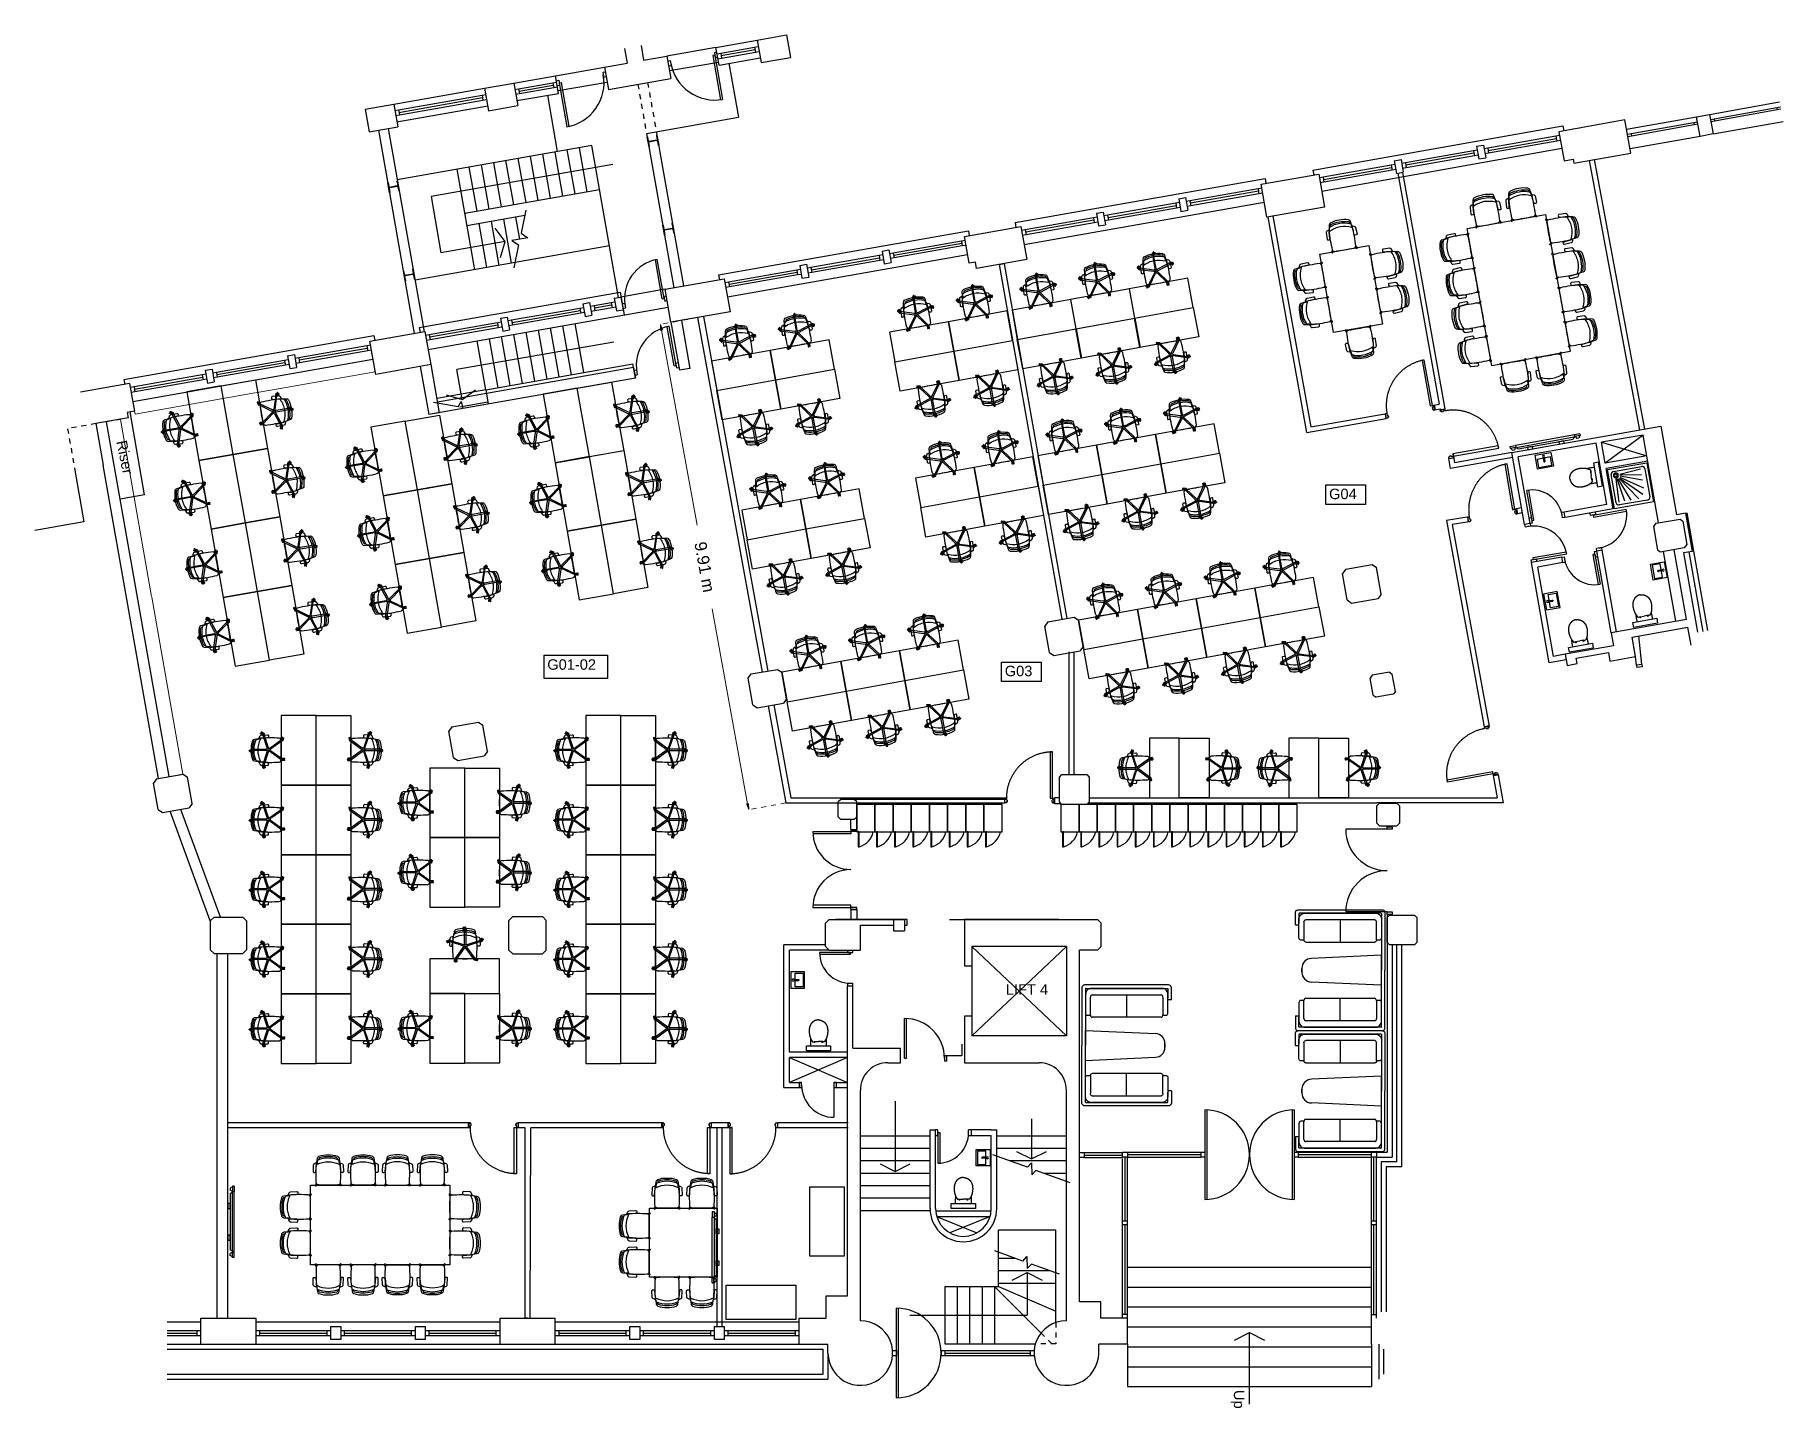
# Model space of a CAD drawing. Header units: metres. Extents: x -29.6 to 5.6, y -16 to 11.6.
import ezdxf

# ---------------------------------------------------------------- set-up
doc = ezdxf.new("R2010")
doc.units = ezdxf.units.M
for name, pattern in [('RayonDimensionSideLines', [0.02, 0, -0.02]), ('Style 0 5', [0]), ('Style 1865X1XXX0WALLS2 1', [0]), ('Style 4', [0.0001875, 0.000125, -6.25e-05]), ('Style 7', [0]), ('Style A320G  Permanent Solid Partitions 10', [0]), ('Style I321G  Virtual Partition 8', [0.03, 0.012, -0.018]), ('Style MISKText 6', [0]), ('Style Partition 3', [0])]:
    doc.linetypes.add(name, pattern=pattern)
for name, color, linetype, true_color in [('0 1', 18, 'Continuous', 0x000000), ('A-210 G - Existing Structure 4', 251, 'Continuous', 0x696969), ('A-320G - Permanent Solid Partitions 12', 7, 'Continuous', 0xffffff), ('A-325G - Internal Doors 6', 7, 'Continuous', 0xffffff), ('Furniture 3', 251, 'Continuous', 0x696969), ('I-000T - General Text 9', 18, 'Continuous', 0x000000), ('I-321G - Virtual Partition 18', 1, 'Continuous', 0xff0000), ('I-620G - Small Power 7', 1, 'Continuous', 0xff0000), ('Layer 1 11', 18, 'Continuous', 0x000000), ('MISK.Text 14', 251, 'Continuous', 0x505050), ('WWM-FURNITURE-STORAGE 19', 18, 'Continuous', 0x000000)]:
    doc.layers.add(name, color=color, linetype=linetype, true_color=true_color)
doc.styles.add('Default dimension 8', font='', dxfattribs={"height": 0.002126})
doc.styles.add('Style 1', font='', dxfattribs={"height": 0.210575})
doc.styles.add('Style 2', font='', dxfattribs={"height": 0.21})
doc.styles.add('Style 5', font='', dxfattribs={"height": 0.24})
doc.styles.get('Default dimension 8').set_extended_font_data('arial')
doc.styles.get('Style 1').set_extended_font_data('arial')
doc.styles.get('Style 2').set_extended_font_data('arial')
doc.styles.get('Style 5').set_extended_font_data('arial')
doc.dimstyles.new('Default dimension 8', dxfattribs={"dimtxt": 0.002126, "dimasz": 0.001063, "dimexe": 0, "dimexo": 0, "dimgap": 0.001772, "dimtad": 0, "dimtih": 1, "dimtoh": 1, "dimrnd": 0.01, "dimzin": 0, "dimdsep": 46, "dimtxsty": 'Default dimension 8', "dimblk": 'OPEN', "dimcen": 0.09, "dimadec": 0, "dimazin": 0, "dimtfac": 1, "dimtdec": 4, "dimtix": 1, "dimtofl": 0, "dimtmove": 2, "dimatfit": 3, "dimfxl": 1, "dimtolj": 1, "dimtzin": 0, "dimlwd": 5, "dimlwe": 5, "dimarcsym": 0})
doc.dimstyles.new('Style 5', dxfattribs={"dimtxt": 0.24, "dimasz": 0.12, "dimexe": 0, "dimexo": 0, "dimgap": 0.2, "dimtad": 0, "dimtih": 1, "dimtoh": 1, "dimrnd": 0.01, "dimzin": 0, "dimdsep": 46, "dimtxsty": 'Style 5', "dimblk": 'OPEN', "dimcen": 0.09, "dimadec": 0, "dimazin": 0, "dimtfac": 1, "dimtdec": 4, "dimtix": 1, "dimtofl": 0, "dimtmove": 2, "dimatfit": 3, "dimfxl": 1, "dimtolj": 1, "dimtzin": 0, "dimlwd": 5, "dimlwe": 5, "dimarcsym": 0})

msp = doc.modelspace()

# ---------------------------------------------------------------- texts
at = {"layer": 'I-000T - General Text 9', "char_height": 0.2106, "attachment_point": 9, "style": 'Style 1'}
for s, insert, width, rotation in [('Riser', (-27.791, 2.709), 1.4216, 281.4495), ('Up', (-5.533, -16.056), 0.68375, 270)]:
    msp.add_mtext(s, dxfattribs=dict(at, insert=insert, width=width, rotation=rotation))
at = {"layer": 'I-000T - General Text 9', "insert": (-10.052, -7.524), "char_height": 0.2106, "width": 1.60626, "attachment_point": 1, "style": 'Style 1'}
msp.add_mtext('LIFT 4', dxfattribs=at)
at = {"layer": 'MISK.Text 14', "char_height": 0.21, "width": 4.80953, "attachment_point": 1, "style": 'Style 2'}
for s, insert in [('G04', (-3.557, 2.435)), ('G01-02', (-19.265, -0.994)), ('G03', (-10.073, -1.124))]:
    msp.add_mtext(s, dxfattribs=dict(at, insert=insert))

# ---------------------------------------------------------------- blocks, each defined once
blk = doc.blocks.new('LOCKER365w_13')
at = {"layer": '0 1', "linetype": 'Style 0 5'}
for points in [[(0, 0.55), (0, 0), (0.365, 0), (0.365, 0.55), (0, 0.55)], [(0.032, 0), (0.032, -0.3), (0.05, -0.3), (0.05, 0), (0.032, 0)]]:
    blk.add_lwpolyline(points, close=True, dxfattribs=at)
blk.add_lwpolyline([(0.05, -0.3, 0.289828), (0.332, 0)], format="xyb", dxfattribs=at)
blk = doc.blocks.new('Task Chair Castors_14')
at = {"layer": 'Furniture 3', "linetype": 'Style Partition 3'}
for points in [[(-0.011, -0.006), (-0.011, -0.009), (-0.017, -0.009, -0.414214), (-0.023, -0.004), (-0.023, 0.05, -0.414214), (-0.017, 0.056), (-0.011, 0.056), (-0.011, 0.006, 0.270597), (-0.011, -0.006)], [(0.013, 0, 1), (-0.013, 0, 1), (0.013, 0)], [(0.009, 0.009), (0.009, 0.056), (-0.009, 0.056), (-0.009, 0.009, -0.415607), (0.009, 0.009)], [(0.011, 0.006), (0.011, 0.056), (0.017, 0.056, -0.414214), (0.023, 0.05), (0.023, -0.004, -0.414214), (0.018, -0.009), (0.011, -0.009), (0.011, -0.006, 0.264718), (0.011, 0.006)]]:
    blk.add_lwpolyline(points, format="xyb", close=True, dxfattribs=at)
blk.add_lwpolyline([(0.009, 0.023), (-0.009, 0.023)], dxfattribs=at)
blk = doc.blocks.new('Task Chair 5 Star Base_15')
at = {"layer": 'Furniture 3', "linetype": 'Style Partition 3'}
for points in [[(8.633, 1.812, -1), (8.613, 1.797), (8.446, 2.027, 0.509525), (8.413, 2.027), (8.246, 1.797, -1), (8.226, 1.812), (8.393, 2.042, 0.509525), (8.383, 2.073), (8.113, 2.161, -1), (8.12, 2.185), (8.391, 2.097, 0.509525), (8.417, 2.116), (8.417, 2.401, -1), (8.442, 2.401), (8.442, 2.116, 0.509525), (8.468, 2.097), (8.739, 2.185, -1), (8.747, 2.161), (8.476, 2.073, 0.509525), (8.466, 2.042), (8.633, 1.812)], [(8.45, 2.071, 1), (8.41, 2.071, 1), (8.45, 2.071)]]:
    blk.add_lwpolyline(points, format="xyb", close=True, dxfattribs=at)
at = {"layer": 'Furniture 3'}
for p, rotation in [((8.43, 2.401), 38.95488684837174), ((8.116, 2.173), 110.9548868483717), ((8.743, 2.173), 326.9548868483718), ((8.236, 1.805), 182.9548868483717), ((8.623, 1.805), 254.9548868483717)]:
    blk.add_blockref('Task Chair Castors_14', p, dxfattribs=dict(at, rotation=rotation))
blk = doc.blocks.new('Senator Multipurpose_2')
at = {"layer": 'Furniture 3', "linetype": 'Style Partition 3'}
for points in [[(-0.238, 0.443), (-0.253, 0.443), (-0.283, 0.43, 0.264898), (-0.296, 0.411), (-0.299, 0.406), (-0.305, 0.273), (-0.304, 0.266, 0.253906), (-0.289, 0.253), (-0.266, 0.253, 0.35042), (-0.25, 0.272), (-0.236, 0.406, -0.196711), (-0.227, 0.423, -0.263194), (-0.238, 0.443)], [(-0.237, 0.437, 0.033698), (-0.239, 0.038, 0.309527), (-0.19, 0.003, -0.001089), (0.001, 0, -0.001089), (0.192, 0.003, 0.309527), (0.241, 0.038, 0.033698), (0.239, 0.437, -0.193122), (0.229, 0.423, -0.885959), (0.222, 0.419, 0.104535), (0.001, 0.471, 0.104535), (-0.22, 0.419, -0.885959), (-0.227, 0.423, -0.193122), (-0.237, 0.437)], [(0.174, 0.548, -0.272236), (0.188, 0.534), (0.193, 0.508, -0.007255), (0.208, 0.503, -0.161316), (0.218, 0.496), (0.229, 0.423, 0.545644), (0.229, 0.462), (0.218, 0.539, 0.27529), (0.188, 0.58, 0.083941), (0.001, 0.608, 0.083941), (-0.186, 0.58, 0.27529), (-0.216, 0.539), (-0.227, 0.462, 0.545644), (-0.227, 0.423), (-0.217, 0.496, -0.161316), (-0.206, 0.503, -0.007255), (-0.191, 0.508), (-0.186, 0.534, -0.272236), (-0.172, 0.548, -0.075274), (0.001, 0.573, -0.075274), (0.174, 0.548)], [(0.001, 0.471, 0.104535), (-0.22, 0.419, -0.885959), (-0.227, 0.423), (-0.217, 0.496, -0.161316), (-0.206, 0.503, -0.099963), (0.001, 0.543, -0.099963), (0.208, 0.503, -0.161316), (0.218, 0.496), (0.229, 0.423, -0.885959), (0.222, 0.419, 0.104535), (0.001, 0.471)], [(0.239, 0.443), (0.255, 0.443), (0.285, 0.43, -0.264898), (0.298, 0.411), (0.301, 0.406), (0.307, 0.273), (0.306, 0.266, -0.253906), (0.291, 0.253), (0.268, 0.253, -0.35042), (0.251, 0.272), (0.238, 0.406, 0.196711), (0.229, 0.423, 0.263194), (0.239, 0.443)]]:
    blk.add_lwpolyline(points, format="xyb", close=True, dxfattribs=at)
at = {"layer": 'Furniture 3'}
blk.add_blockref('Task Chair 5 Star Base_15', (-8.422, -1.814), dxfattribs=at)
blk = doc.blocks.new('ADL3A 2D_8')
at = {"layer": 'Furniture 3', "linetype": 'Style Partition 3'}
for points in [[(-0.239, 0.443), (-0.254, 0.443), (-0.284, 0.43, 0.264898), (-0.297, 0.411), (-0.3, 0.406), (-0.306, 0.273), (-0.305, 0.266, 0.253906), (-0.29, 0.253), (-0.267, 0.253, 0.35042), (-0.25, 0.272), (-0.237, 0.406, -0.196711), (-0.228, 0.423, -0.263194), (-0.239, 0.443)], [(-0.238, 0.437, 0.033698), (-0.24, 0.038, 0.309527), (-0.191, 0.003, -0.001089), (0, 0, -0.001089), (0.191, 0.003, 0.309527), (0.24, 0.038, 0.033698), (0.238, 0.437, -0.193122), (0.228, 0.423, -0.885959), (0.221, 0.419, 0.104535), (0, 0.471, 0.104535), (-0.221, 0.419, -0.885959), (-0.228, 0.423, -0.193122), (-0.238, 0.437)], [(0.173, 0.548, -0.272236), (0.187, 0.534), (0.192, 0.508, -0.007255), (0.207, 0.503, -0.161316), (0.218, 0.496), (0.228, 0.423, 0.545644), (0.228, 0.462), (0.217, 0.539, 0.27529), (0.187, 0.58, 0.083941), (0, 0.608, 0.083941), (-0.187, 0.58, 0.27529), (-0.217, 0.539), (-0.228, 0.462, 0.545644), (-0.228, 0.423), (-0.218, 0.496, -0.161316), (-0.207, 0.503, -0.007255), (-0.192, 0.508), (-0.187, 0.534, -0.272236), (-0.173, 0.548, -0.075274), (0, 0.573, -0.075274), (0.173, 0.548)], [(0, 0.471, 0.104535), (-0.221, 0.419, -0.885959), (-0.228, 0.423), (-0.218, 0.496, -0.161316), (-0.207, 0.503, -0.099963), (0, 0.543, -0.099963), (0.207, 0.503, -0.161316), (0.218, 0.496), (0.228, 0.423, -0.885959), (0.221, 0.419, 0.104535), (0, 0.471)], [(0.239, 0.443), (0.254, 0.443), (0.284, 0.43, -0.264898), (0.297, 0.411), (0.3, 0.406), (0.306, 0.273), (0.305, 0.266, -0.253906), (0.29, 0.253), (0.267, 0.253, -0.35042), (0.25, 0.272), (0.237, 0.406, 0.196711), (0.228, 0.423, 0.263194), (0.239, 0.443)]]:
    blk.add_lwpolyline(points, format="xyb", close=True, dxfattribs=at)
blk.add_lwpolyline([(-0.238, 0.438), (-0.238, 0.438)], dxfattribs=at)
for points in [[(-0.238, 0.034), (-0.26, -0.001, 0.873571), (-0.24, -0.012), (-0.224, 0.015)], [(0.238, 0.034), (0.26, -0.001, -0.873571), (0.24, -0.012), (0.224, 0.015)]]:
    blk.add_lwpolyline(points, format="xyb", dxfattribs=at)
blk = doc.blocks.new('Door 926995Hoyez_9')
at = {"layer": 'A-325G - Internal Doors 6', "linetype": 'Style A320G  Permanent Solid Partitions 10'}
for points in [[(-0.463, 0.974), (-0.417, 0.974)], [(-0.463, 0.048), (-0.463, 0.974)], [(-0.417, 0.974), (-0.417, 0.048)], [(-0.499, 0.05), (-0.499, -0.05)], [(-0.465, 0.048), (-0.494, 0.048)], [(-0.494, -0.048), (-0.494, 0.048)], [(-0.465, 0.048), (-0.465, 0.004)], [(-0.449, 0.004), (-0.465, 0.004)], [(-0.417, 0.048), (-0.463, 0.048)], [(-0.449, 0.004), (-0.449, -0.027)], [(0.449, 0.004), (0.449, -0.027)], [(0.449, 0.004), (0.465, 0.004)], [(0.465, 0.048), (0.495, 0.048)], [(0.465, 0.048), (0.465, 0.004)], [(0.495, -0.048), (0.495, 0.048)], [(0.5, 0.05), (0.5, -0.05)], [(-0.465, -0.048), (-0.494, -0.048)], [(-0.449, -0.027), (-0.465, -0.027)], [(-0.465, -0.027), (-0.465, -0.048)], [(0.449, -0.027), (0.465, -0.027)], [(0.465, -0.027), (0.465, -0.048)], [(0.465, -0.048), (0.495, -0.048)]]:
    blk.add_lwpolyline(points, dxfattribs=at)
at = {"layer": 'A-325G - Internal Doors 6'}
for points in [[(-0.463, 0.974), (-0.214, 0.974), (0.001, 0.85)], [(0.001, 0.85), (0.215, 0.726), (0.339, 0.511)], [(0.339, 0.511), (0.464, 0.296), (0.464, 0.048)]]:
    blk.add_open_spline(points, degree=2, dxfattribs=at)
blk = doc.blocks.new('TV_5')
at = {"layer": 'I-620G - Small Power 7', "linetype": 'Style 1865X1XXX0WALLS2 1'}
for points in [[(52.779, 153.145), (52.892, 153.145)], [(52.779, 153.111), (52.779, 153.145)], [(52.789, 153.145), (52.815, 153.191)], [(52.815, 153.191), (52.855, 153.191)], [(52.882, 153.145), (52.855, 153.191)], [(52.902, 153.151), (52.892, 153.151), (52.892, 153.111), (54.097, 153.111), (54.097, 153.151), (54.087, 153.151)], [(52.892, 153.111), (52.892, 153.145)], [(52.902, 153.151), (52.934, 153.19)], [(54.087, 153.151), (52.902, 153.151)], [(54.054, 153.19), (52.934, 153.19)], [(54.087, 153.151), (54.054, 153.19)], [(54.21, 153.145), (54.097, 153.145)], [(54.097, 153.111), (54.097, 153.145)], [(54.107, 153.145), (54.133, 153.191)], [(54.173, 153.191), (54.133, 153.191)], [(54.2, 153.145), (54.173, 153.191)], [(54.21, 153.111), (54.21, 153.145)], [(52.779, 153.111), (52.892, 153.111)], [(54.21, 153.111), (54.097, 153.111)]]:
    blk.add_lwpolyline(points, dxfattribs=at)
for points in [[(53.225, 153.239), (53.125, 153.239), (53.125, 153.19), (53.225, 153.19), (53.225, 153.239)], [(53.863, 153.239), (53.763, 153.239), (53.763, 153.19), (53.863, 153.19), (53.863, 153.239)]]:
    blk.add_lwpolyline(points, close=True, dxfattribs=at)
blk = doc.blocks.new('_Open')
at = {"color": 0, "linetype": 'ByBlock', "lineweight": -2}
for p, q in [((-1, 0.166667), (0, 0)), ((-1, -0.166667), (0, 0)), ((0, 0), (-1, 0))]:
    blk.add_line(p, q, dxfattribs=at)
blk = doc.blocks.new('*D21')
at = {"layer": 'Defpoints', "color": 0}
for p in [(-22.767, 5.038), (-22.722, 4.786), (-27.592, 4.187)]:
    blk.add_point(p, dxfattribs=at)
at = {"layer": 'WWM-FURNITURE-STORAGE 19', "color": 0, "linetype": 'RayonDimensionSideLines', "lineweight": 5}
for p, q in [((-22.767, 5.038), (-22.722, 4.786)), ((-27.592, 4.187), (-27.548, 3.936))]:
    blk.add_line(p, q, dxfattribs=at)
at = {"layer": 'WWM-FURNITURE-STORAGE 19', "color": 0, "lineweight": 5}
for p, q in [((-22.724, 4.786), (-25.128, 4.362)), ((-27.547, 3.936), (-25.143, 4.36))]:
    blk.add_line(p, q, dxfattribs=at)
at = {"layer": 'WWM-FURNITURE-STORAGE 19', "color": 0, "lineweight": 5, "xscale": 0.0010629921259843, "yscale": 0.0010629921259843, "zscale": 0.0010629921259843}
for p, rotation in [((-22.722, 4.786), 9.999999999998984), ((-27.548, 3.936), 189.999999999999)]:
    blk.add_blockref('_Open', p, dxfattribs=dict(at, rotation=rotation))
at = {"layer": 'WWM-FURNITURE-STORAGE 19', "color": 0, "insert": (-25.135, 4.361), "char_height": 0.00213, "attachment_point": 5, "rotation": 10, "style": 'Default dimension 8'}
blk.add_mtext('\\A1;4.90 m', dxfattribs=at)
blk = doc.blocks.new('Door1swing826826FD30_12')
at = {"layer": 'A-325G - Internal Doors 6', "linetype": 'Style A320G  Permanent Solid Partitions 10'}
for points in [[(-0.88, 0.05), (-0.83, 0.05), (-0.83, -0.05), (-0.88, -0.05), (-0.88, 0.05)], [(0.83, 0.05), (0.88, 0.05), (0.88, -0.05), (0.83, -0.05), (0.83, 0.05)]]:
    blk.add_lwpolyline(points, close=True, dxfattribs=at)
for points in [[(-0.83, -0.88, 0.414214), (0, -0.05)], [(0, -0.05, 0.414214), (0.83, -0.88)]]:
    blk.add_lwpolyline(points, format="xyb", dxfattribs=at)
for points in [[(-0.83, -0.05), (-0.83, -0.88)], [(0.83, -0.05), (0.83, -0.88)]]:
    blk.add_lwpolyline(points, dxfattribs=at)
blk = doc.blocks.new('*D22')
at = {"layer": 'Defpoints', "color": 0}
for p in [(-28.121, 3.779), (-26.864, -3.351), (-26.585, -3.302)]:
    blk.add_point(p, dxfattribs=at)
at = {"layer": 'WWM-FURNITURE-STORAGE 19', "color": 0, "linetype": 'RayonDimensionSideLines', "lineweight": 5}
for p, q in [((-28.121, 3.779), (-27.842, 3.828)), ((-26.864, -3.351), (-26.585, -3.302))]:
    blk.add_line(p, q, dxfattribs=at)
at = {"layer": 'WWM-FURNITURE-STORAGE 19', "color": 0, "lineweight": 5}
for p, q in [((-27.842, 3.827), (-27.215, 0.27)), ((-26.585, -3.301), (-27.212, 0.255))]:
    blk.add_line(p, q, dxfattribs=at)
at = {"layer": 'WWM-FURNITURE-STORAGE 19', "color": 0, "lineweight": 5, "xscale": 0.0010629921259843, "yscale": 0.0010629921259843, "zscale": 0.0010629921259843}
for p, rotation in [((-27.842, 3.828), 99.99999999999963), ((-26.585, -3.302), 279.9999999999995)]:
    blk.add_blockref('_Open', p, dxfattribs=dict(at, rotation=rotation))
at = {"layer": 'WWM-FURNITURE-STORAGE 19', "color": 0, "insert": (-27.214, 0.263), "char_height": 0.00213, "attachment_point": 5, "rotation": 280, "style": 'Default dimension 8'}
blk.add_mtext('\\A1;7.24 m', dxfattribs=at)
blk = doc.blocks.new('*D23')
at = {"layer": 'Defpoints', "color": 0}
for p in [(-16.246, 5.873), (-15.218, -4.016), (-14.474, -3.881)]:
    blk.add_point(p, dxfattribs=at)
at = {"layer": 'WWM-FURNITURE-STORAGE 19', "color": 0, "linetype": 'RayonDimensionSideLines', "lineweight": 5}
for p, q in [((-16.246, 5.873), (-16.99, 5.738)), ((-14.474, -3.881), (-15.218, -4.016))]:
    blk.add_line(p, q, dxfattribs=at)
at = {"layer": 'WWM-FURNITURE-STORAGE 19', "color": 0, "lineweight": 5}
for p, q in [((-16.969, 5.62), (-16.256, 1.699)), ((-15.24, -3.898), (-15.952, 0.023))]:
    blk.add_line(p, q, dxfattribs=at)
at = {"layer": 'WWM-FURNITURE-STORAGE 19', "color": 0, "lineweight": 5, "xscale": 0.12, "yscale": 0.12, "zscale": 0.12}
for p, rotation in [((-16.99, 5.738), 100.296622466269), ((-15.218, -4.016), 280.296622466269)]:
    blk.add_blockref('_Open', p, dxfattribs=dict(at, rotation=rotation))
at = {"layer": 'WWM-FURNITURE-STORAGE 19', "color": 0, "insert": (-16.104, 0.861), "char_height": 0.24, "attachment_point": 5, "rotation": 280.2966, "style": 'Style 5'}
blk.add_mtext('\\A1;9.91 m', dxfattribs=at)

# ---------------------------------------------------------------- dimensions: what is measured, and where the dimension line sits
at = {"layer": 'WWM-FURNITURE-STORAGE 19'}
for p1, p2, distance, dimstyle, picture, middle, turn in [((-16.246, 5.873), (-14.474, -3.881), -0.757, 'Style 5', '*D23', (-16.104, 0.861), -79.7034), ((-27.592, 4.187), (-22.767, 5.038), -0.255, 'Default dimension 8', '*D21', (-25.135, 4.361), 10), ((-28.121, 3.779), (-26.864, -3.351), 0.283, 'Default dimension 8', '*D22', (-27.214, 0.263), -80)]:
    dim = msp.add_aligned_dim(p1=p1, p2=p2, distance=distance, dimstyle=dimstyle, override={"dimpost": ' m'}, dxfattribs=at)
    dim.commit()
    dim.dimension.update_dxf_attribs({"geometry": picture, "text_midpoint": middle, "text_rotation": turn})

# ---------------------------------------------------------------- linework, layer by layer
at = {"layer": '0 1', "linetype": 'Style 0 5'}
msp.add_lwpolyline([(-15.75, -10.409), (-15.85, -10.409)], dxfattribs=at)
at = {"layer": 'A-210 G - Existing Structure 4', "linetype": 'Style Partition 3'}
for points in [[(-17.715, 11.285), (-17.663, 10.99)], [(-17.381, 11.344), (-17.329, 11.049)], [(-15.876, 11.305), (-16.861, 11.131)], [(-15.876, 11.305), (-15.049, 11.451)], [(-15.813, 10.95), (-15.876, 11.305)], [(-15.78, 11.19), (-15.1, 11.31)], [(-15.771, 11.14), (-15.091, 11.26)], [(-15.1, 11.31), (-15.026, 11.323)], [(-15.1, 11.31), (-15.083, 11.211)], [(-15.049, 11.451), (-14.458, 11.555)], [(-15.049, 11.451), (-14.969, 10.998)], [(-14.458, 11.555), (-14.378, 11.102)], [(-19.101, 10.736), (-18.116, 10.91)], [(-18.116, 10.91), (-17.663, 10.99)], [(-18.116, 10.91), (-18.037, 10.457)], [(-17.329, 11.049), (-16.861, 11.131)], [(-16.861, 11.131), (-16.781, 10.678)], [(-16.843, 11.03), (-16.794, 11.039)], [(-16.826, 10.932), (-16.776, 10.94)], [(-15.823, 11.004), (-16.808, 10.831)], [(-16.794, 11.039), (-16.776, 10.94)], [(-15.899, 11.146), (-15.938, 11.139)], [(-15.938, 11.139), (-15.782, 10.253)], [(-15.858, 11.204), (-15.907, 11.195)], [(-15.907, 11.195), (-15.89, 11.097)], [(-15.899, 11.146), (-15.742, 10.26)], [(-15.841, 11.105), (-15.89, 11.097)], [(-15.853, 11.177), (-15.78, 11.19)], [(-15.836, 11.078), (-15.762, 11.091)], [(-15.813, 10.95), (-14.986, 11.096)], [(-15.78, 11.19), (-15.762, 11.091)], [(-15.762, 11.091), (-15.083, 11.211)], [(-15.616, 10.985), (-15.425, 9.902)], [(-15.083, 11.211), (-15.009, 11.224)], [(-14.969, 10.998), (-14.378, 11.102)], [(-20.524, 10.485), (-19.938, 10.588)], [(-19.938, 10.588), (-19.101, 10.736)], [(-19.938, 10.588), (-19.858, 10.135)], [(-19.842, 10.473), (-19.153, 10.595)], [(-19.833, 10.424), (-19.144, 10.546)], [(-19.153, 10.595), (-19.079, 10.608)], [(-19.153, 10.595), (-19.135, 10.496)], [(-19.039, 10.381), (-19.101, 10.736)], [(-19.083, 10.635), (-19.034, 10.644)], [(-19.066, 10.537), (-19.017, 10.545)], [(-19.048, 10.436), (-18.063, 10.609)], [(-19.034, 10.644), (-19.017, 10.545)], [(-19.026, 10.595), (-18.986, 10.601)], [(-19.026, 10.595), (-18.869, 9.708)], [(-18.986, 10.601), (-18.83, 9.715)], [(-18.099, 10.809), (-18.148, 10.8)], [(-18.148, 10.8), (-18.13, 10.702)], [(-18.081, 10.71), (-18.13, 10.702)], [(-18.037, 10.457), (-16.781, 10.678)], [(-22.351, 10.163), (-20.524, 10.485)], [(-22.255, 10.048), (-20.576, 10.344)], [(-22.246, 9.999), (-20.567, 10.295)], [(-22.237, 9.949), (-20.558, 10.246)], [(-20.576, 10.344), (-20.502, 10.357)], [(-20.576, 10.344), (-20.558, 10.246)], [(-20.558, 10.246), (-20.484, 10.259)], [(-20.524, 10.485), (-20.444, 10.032)], [(-19.916, 10.46), (-19.842, 10.473)], [(-19.898, 10.362), (-19.825, 10.375)], [(-19.876, 10.234), (-19.039, 10.381)], [(-19.842, 10.473), (-19.825, 10.375)], [(-19.825, 10.375), (-19.135, 10.496)], [(-19.057, 9.211), (-19.257, 10.343)], [(-19.135, 10.496), (-19.061, 10.51)], [(4.086, 9.958), (5.493, 10.21)], [(-22.927, 10.061), (-22.351, 10.163)], [(-22.927, 10.061), (-22.847, 9.608)], [(-22.351, 10.163), (-22.271, 9.71)], [(-22.329, 10.035), (-22.255, 10.048)], [(-22.311, 9.936), (-22.237, 9.949)], [(-22.289, 9.808), (-20.462, 10.131)], [(-22.255, 10.048), (-22.237, 9.949)], [(-20.444, 10.032), (-19.858, 10.135)], [(-17.272, 9.576), (-15.425, 9.902)], [(2.419, 9.658), (3.826, 9.911)], [(4.104, 9.858), (5.511, 10.111)], [(5.52, 10.062), (4.113, 9.809)], [(4.178, 9.872), (4.187, 9.822)], [(5.437, 10.098), (5.446, 10.048)], [(-22.847, 9.608), (-22.271, 9.71)], [(-22.658, 9.642), (-21.937, 5.555)], [(-22.461, 9.677), (-21.74, 5.59)], [(-17.272, 9.576), (-16.725, 6.474)], [(-17.252, 9.505), (-17.262, 9.503)], [(-17.262, 9.503), (-17.227, 9.303)], [(-17.252, 9.505), (-17.236, 9.419)], [(-17.075, 9.611), (-16.528, 6.509)], [(-17.062, 9.538), (-17.073, 9.537)], [(-17.073, 9.537), (-17.058, 9.45)], [(-17.062, 9.538), (-17.027, 9.338)], [(-3.881, 8.84), (1.141, 9.726)], [(1, 9.518), (-0.369, 9.277)], [(1.074, 9.531), (1, 9.518)], [(1, 9.518), (1.017, 9.42)], [(1.141, 9.726), (1.158, 9.627)], [(1.476, 9.683), (1.338, 9.659)], [(2.437, 9.559), (3.844, 9.811)], [(3.852, 9.762), (2.446, 9.51)], [(3.896, 9.517), (2.49, 9.265)], [(2.511, 9.572), (2.519, 9.523)], [(3.77, 9.798), (3.779, 9.749)], [(4.157, 9.564), (5.564, 9.817)], [(-18.371, 9.331), (-22.278, 8.642)], [(-19.2, 8.271), (-19.356, 9.158)], [(-18.954, 8.315), (-19.11, 9.201)], [(-18.707, 8.358), (-18.864, 9.245)], [(-18.461, 8.402), (-18.617, 9.288)], [(-17.833, 6.279), (-18.371, 9.331)], [(-17.232, 9.391), (-17.216, 9.305)], [(-17.216, 9.305), (-17.227, 9.303)], [(-17.066, 9.438), (-17.225, 9.41)], [(-17.065, 9.431), (-17.223, 9.403)], [(-17.053, 9.423), (-17.038, 9.336)], [(-17.027, 9.338), (-17.038, 9.336)], [(1.12, 9.271), (-3.703, 8.405)], [(-0.654, 9.226), (-2.023, 8.985)], [(-0.646, 9.177), (-2.015, 8.936)], [(-0.581, 9.239), (-0.654, 9.226)], [(-0.654, 9.226), (-0.637, 9.128)], [(-0.563, 9.141), (-0.637, 9.128)], [(-0.594, 9.318), (-0.457, 9.342)], [(-0.594, 9.318), (-0.549, 9.062)], [(-0.457, 9.342), (-0.411, 9.086)], [(-0.369, 9.277), (-0.443, 9.264)], [(-0.351, 9.178), (-0.425, 9.165)], [(-0.369, 9.277), (-0.351, 9.178)], [(1.009, 9.469), (-0.36, 9.227)], [(1.017, 9.42), (-0.351, 9.178)], [(1.091, 9.433), (1.017, 9.42)], [(-17.948, 8.949), (-21.601, 8.305)], [(-20.723, 6.835), (-21.079, 8.854)], [(-20.677, 8.011), (-20.833, 8.897)], [(-20.431, 8.054), (-20.587, 8.941)], [(-20.185, 8.098), (-20.341, 8.984)], [(-19.938, 8.141), (-20.095, 9.028)], [(-19.692, 8.185), (-19.848, 9.071)], [(-19.446, 8.228), (-19.602, 9.114)], [(-3.881, 8.84), (-3.864, 8.742)], [(-2.309, 8.935), (-3.678, 8.693)], [(-2.3, 8.885), (-3.669, 8.644)], [(-2.292, 8.836), (-3.66, 8.595)], [(-2.235, 8.948), (-2.309, 8.935)], [(-2.309, 8.935), (-2.292, 8.836)], [(-2.218, 8.849), (-2.292, 8.836)], [(-2.249, 9.026), (-2.111, 9.051)], [(-2.249, 9.026), (-2.204, 8.77)], [(-2.204, 8.77), (-2.066, 8.795)], [(-2.111, 9.051), (-2.066, 8.795)], [(-2.023, 8.985), (-2.097, 8.972)], [(-2.006, 8.886), (-2.08, 8.873)], [(-2.023, 8.985), (-2.006, 8.886)], [(-0.637, 9.128), (-2.006, 8.886)], [(-0.549, 9.062), (-0.411, 9.086)], [(-22.464, 8.586), (-22.474, 8.584)], [(-22.474, 8.584), (-22.439, 8.384)], [(-22.464, 8.586), (-22.448, 8.5)], [(-22.444, 8.472), (-22.428, 8.386)], [(-22.278, 8.519), (-22.437, 8.491)], [(-22.277, 8.512), (-22.435, 8.484)], [(-22.274, 8.619), (-22.285, 8.618)], [(-22.285, 8.618), (-22.27, 8.531)], [(-22.274, 8.619), (-22.239, 8.419)], [(-22.265, 8.504), (-22.25, 8.417)], [(-18.215, 8.445), (-20.923, 7.968)], [(-9.865, 7.785), (-4.843, 8.671)], [(-4.984, 8.463), (-6.353, 8.222)], [(-4.91, 8.476), (-4.984, 8.463)], [(-4.984, 8.463), (-4.966, 8.364)], [(-4.924, 8.555), (-3.766, 8.759)], [(-4.807, 7.89), (-4.924, 8.555)], [(-4.843, 8.671), (-4.825, 8.572)], [(-3.766, 8.759), (-3.648, 8.094)], [(-3.678, 8.693), (-3.752, 8.68)], [(-3.66, 8.595), (-3.734, 8.582)], [(-3.678, 8.693), (-3.66, 8.595)], [(-22.428, 8.386), (-22.439, 8.384)], [(-22.239, 8.419), (-22.25, 8.417)], [(-21.601, 8.305), (-21.401, 7.173)], [(-9.686, 7.344), (-4.86, 8.195)], [(-6.638, 8.171), (-8.007, 7.93)], [(-6.63, 8.122), (-7.998, 7.881)], [(-6.564, 8.184), (-6.638, 8.171)], [(-6.638, 8.171), (-6.621, 8.073)], [(-6.547, 8.086), (-6.621, 8.073)], [(-6.578, 8.263), (-6.44, 8.287)], [(-6.578, 8.263), (-6.533, 8.007)], [(-6.44, 8.287), (-6.395, 8.031)], [(-6.353, 8.222), (-6.426, 8.209)], [(-6.335, 8.123), (-6.409, 8.11)], [(-6.353, 8.222), (-6.335, 8.123)], [(-4.975, 8.414), (-6.344, 8.172)], [(-4.966, 8.364), (-6.335, 8.123)], [(-4.892, 8.378), (-4.966, 8.364)], [(-3.648, 8.094), (-4.807, 7.89)], [(-19.718, 7.926), (-20.88, 7.721)], [(-20.477, 6.878), (-20.634, 7.765)], [(-20.231, 6.922), (-20.387, 7.808)], [(-19.985, 6.965), (-20.141, 7.852)], [(-19.817, 7.452), (-19.895, 7.895)], [(-19.696, 8.032), (-19.792, 7.569)], [(-16.939, 7.732), (-16.95, 7.731)], [(-16.95, 7.731), (-16.915, 7.53)], [(-16.939, 7.732), (-16.924, 7.646)], [(-16.75, 7.766), (-16.761, 7.764)], [(-16.761, 7.764), (-16.745, 7.677)], [(-16.75, 7.766), (-16.714, 7.566)], [(-9.865, 7.785), (-9.848, 7.687)], [(-8.293, 7.88), (-9.662, 7.638)], [(-8.284, 7.83), (-9.653, 7.589)], [(-8.275, 7.781), (-9.644, 7.54)], [(-8.219, 7.893), (-8.293, 7.88)], [(-8.293, 7.88), (-8.275, 7.781)], [(-8.201, 7.794), (-8.275, 7.781)], [(-8.233, 7.971), (-8.095, 7.996)], [(-8.233, 7.971), (-8.188, 7.715)], [(-8.188, 7.715), (-8.05, 7.74)], [(-8.095, 7.996), (-8.05, 7.74)], [(-8.007, 7.93), (-8.081, 7.917)], [(-7.99, 7.831), (-8.064, 7.818)], [(-8.007, 7.93), (-7.99, 7.831)], [(-6.621, 8.073), (-7.99, 7.831)], [(-6.533, 8.007), (-6.395, 8.031)], [(-20.11, 7.4), (-21.401, 7.173)], [(-20.11, 7.4), (-20.31, 7.67)], [(-20.206, 7.079), (-20.11, 7.4)], [(-19.658, 7.48), (-19.976, 7.424)], [(-19.976, 7.424), (-19.841, 7.334)], [(-19.792, 7.569), (-19.658, 7.48)], [(-16.919, 7.619), (-16.904, 7.532)], [(-16.754, 7.666), (-16.912, 7.638)], [(-16.752, 7.658), (-16.911, 7.631)], [(-16.741, 7.65), (-16.725, 7.564)], [(-16.714, 7.566), (-16.725, 7.564)], [(-15.826, 6.734), (-10.803, 7.62)], [(-10.944, 7.412), (-12.313, 7.171)], [(-10.87, 7.425), (-10.944, 7.412)], [(-10.944, 7.412), (-10.927, 7.313)], [(-10.884, 7.504), (-9.749, 7.704)], [(-10.79, 6.967), (-10.884, 7.504)], [(-10.803, 7.62), (-10.786, 7.521)], [(-9.749, 7.704), (-9.632, 7.039)], [(-9.662, 7.638), (-9.735, 7.625)], [(-9.644, 7.54), (-9.718, 7.527)], [(-9.662, 7.638), (-9.644, 7.54)], [(-18.015, 7.313), (-21.922, 6.624)], [(-19.841, 7.334), (-19.938, 6.872)], [(-16.954, 6.248), (-17.093, 7.035)], [(-16.915, 6.255), (-17.054, 7.043)], [(-15.647, 6.293), (-10.821, 7.144)], [(-12.599, 7.12), (-13.968, 6.879)], [(-12.59, 7.071), (-13.959, 6.83)], [(-12.525, 7.133), (-12.599, 7.12)], [(-12.599, 7.12), (-12.581, 7.022)], [(-12.508, 7.035), (-12.581, 7.022)], [(-12.539, 7.212), (-12.401, 7.236)], [(-12.539, 7.212), (-12.494, 6.956)], [(-12.401, 7.236), (-12.356, 6.98)], [(-12.313, 7.171), (-12.387, 7.158)], [(-12.296, 7.072), (-12.37, 7.059)], [(-12.313, 7.171), (-12.296, 7.072)], [(-10.936, 7.363), (-12.305, 7.121)], [(-10.927, 7.313), (-12.296, 7.072)], [(-10.853, 7.326), (-10.927, 7.313)], [(-9.632, 7.039), (-10.639, 6.862)], [(-22.151, 6.813), (-22.162, 6.812)], [(-22.162, 6.812), (-22.127, 6.611)], [(-22.151, 6.813), (-22.136, 6.727)], [(-22.131, 6.7), (-22.116, 6.613)], [(-21.966, 6.747), (-22.124, 6.719)], [(-21.964, 6.739), (-22.123, 6.712)], [(-21.962, 6.847), (-21.973, 6.845)], [(-21.973, 6.845), (-21.957, 6.758)], [(-21.962, 6.847), (-21.927, 6.647)], [(-21.953, 6.731), (-21.937, 6.645)], [(-15.826, 6.734), (-15.808, 6.636)], [(-14.253, 6.828), (-15.622, 6.587)], [(-14.245, 6.779), (-15.613, 6.538)], [(-14.236, 6.73), (-15.605, 6.489)], [(-14.179, 6.842), (-14.253, 6.828)], [(-14.253, 6.828), (-14.236, 6.73)], [(-14.162, 6.743), (-14.236, 6.73)], [(-14.193, 6.92), (-14.055, 6.945)], [(-14.193, 6.92), (-14.148, 6.664)], [(-14.148, 6.664), (-14.01, 6.689)], [(-14.055, 6.945), (-14.01, 6.689)], [(-13.968, 6.879), (-14.042, 6.866)], [(-13.95, 6.78), (-14.024, 6.767)], [(-13.968, 6.879), (-13.95, 6.78)], [(-12.581, 7.022), (-13.95, 6.78)], [(-12.494, 6.956), (-12.356, 6.98)], [(-10.662, 6.99), (-10.79, 6.967)], [(-10.639, 6.862), (-10.662, 6.99)], [(-22.116, 6.613), (-22.127, 6.611)], [(-21.927, 6.647), (-21.937, 6.645)], [(-21.839, 5.674), (-17.801, 6.386)], [(-17.801, 6.386), (-17.72, 5.928)], [(-16.897, 6.444), (-17.784, 6.287)], [(-16.897, 6.444), (-15.71, 6.653)], [(-16.78, 5.779), (-16.897, 6.444)], [(-15.71, 6.653), (-15.593, 5.988)], [(-15.622, 6.587), (-15.696, 6.574)], [(-15.605, 6.489), (-15.679, 6.476)], [(-15.622, 6.587), (-15.605, 6.489)], [(-21.66, 5.233), (-16.834, 6.084)], [(-18.612, 6.06), (-19.981, 5.819)], [(-18.603, 6.011), (-19.972, 5.769)], [(-18.538, 6.073), (-18.612, 6.06)], [(-18.612, 6.06), (-18.594, 5.961)], [(-18.521, 5.975), (-18.594, 5.961)], [(-18.552, 6.152), (-18.414, 6.176)], [(-18.552, 6.152), (-18.507, 5.896)], [(-18.414, 6.176), (-18.369, 5.92)], [(-18.326, 6.11), (-18.4, 6.097)], [(-18.309, 6.012), (-18.383, 5.999)], [(-17.982, 6.171), (-18.326, 6.11)], [(-18.326, 6.11), (-18.309, 6.012)], [(-17.973, 6.122), (-18.318, 6.061)], [(-17.964, 6.073), (-18.309, 6.012)], [(-17.908, 6.184), (-17.982, 6.171)], [(-17.982, 6.171), (-17.964, 6.073)], [(-17.89, 6.086), (-17.964, 6.073)], [(-17.922, 6.263), (-17.784, 6.287)], [(-17.922, 6.263), (-17.876, 6.007)], [(-17.876, 6.007), (-17.739, 6.031)], [(-17.784, 6.287), (-17.739, 6.031)], [(-17.761, 6.157), (-17.711, 6.165)], [(-17.743, 6.058), (-17.694, 6.067)], [(-17.711, 6.165), (-17.694, 6.067)], [(-16.954, 6.248), (-16.915, 6.255)], [(-16.924, 6.304), (-16.874, 6.313)], [(-16.924, 6.304), (-16.906, 6.206)], [(-16.906, 6.206), (-16.857, 6.215)], [(-15.593, 5.988), (-16.78, 5.779)], [(-21.839, 5.674), (-21.821, 5.575)], [(-20.266, 5.768), (-21.635, 5.527)], [(-20.258, 5.719), (-21.626, 5.478)], [(-20.249, 5.67), (-21.618, 5.428)], [(-20.192, 5.781), (-20.266, 5.768)], [(-20.266, 5.768), (-20.249, 5.67)], [(-20.175, 5.683), (-20.249, 5.67)], [(-20.206, 5.86), (-20.068, 5.884)], [(-20.206, 5.86), (-20.161, 5.604)], [(-20.161, 5.604), (-20.023, 5.628)], [(-20.068, 5.884), (-20.023, 5.628)], [(-19.981, 5.819), (-20.055, 5.806)], [(-19.963, 5.72), (-20.037, 5.707)], [(-19.981, 5.819), (-19.963, 5.72)], [(-18.594, 5.961), (-19.963, 5.72)], [(-19.27, 4.639), (-19.444, 5.624)], [(-19.024, 4.682), (-19.198, 5.667)], [(-18.778, 4.726), (-18.951, 5.711)], [(-18.531, 4.769), (-18.705, 5.754)], [(-18.507, 5.896), (-18.369, 5.92)], [(-16.717, 4.904), (-16.856, 5.691)], [(-16.678, 4.911), (-16.817, 5.699)], [(-16.78, 5.779), (-16.61, 4.814)], [(-16.568, 5.816), (-16.398, 4.851)], [(-27.772, 4.628), (-22.749, 5.513)], [(-22.89, 5.306), (-24.259, 5.064)], [(-22.816, 5.319), (-22.89, 5.306)], [(-22.89, 5.306), (-22.873, 5.207)], [(-22.83, 5.397), (-21.723, 5.593)], [(-22.713, 4.733), (-22.83, 5.397)], [(-22.749, 5.513), (-22.732, 5.415)], [(-21.723, 5.593), (-21.606, 4.928)], [(-21.635, 5.527), (-21.709, 5.514)], [(-21.618, 5.428), (-21.692, 5.415)], [(-21.635, 5.527), (-21.618, 5.428)], [(-17.929, 5.383), (-21.08, 4.828)], [(-20.501, 4.422), (-20.675, 5.407)], [(-20.255, 4.465), (-20.429, 5.45)], [(-20.009, 4.509), (-20.182, 5.494)], [(-19.762, 4.552), (-19.936, 5.537)], [(-19.516, 4.596), (-19.69, 5.58)], [(-27.592, 4.187), (-22.767, 5.038)], [(-24.545, 5.014), (-25.914, 4.772)], [(-24.536, 4.965), (-25.905, 4.723)], [(-24.471, 5.027), (-24.545, 5.014)], [(-24.545, 5.014), (-24.527, 4.915)], [(-24.453, 4.928), (-24.527, 4.915)], [(-24.485, 5.106), (-24.347, 5.13)], [(-24.485, 5.106), (-24.44, 4.85)], [(-24.347, 5.13), (-24.302, 4.874)], [(-24.259, 5.064), (-24.333, 5.051)], [(-24.242, 4.966), (-24.316, 4.953)], [(-24.259, 5.064), (-24.242, 4.966)], [(-22.881, 5.256), (-24.25, 5.015)], [(-22.873, 5.207), (-24.242, 4.966)], [(-22.799, 5.22), (-22.873, 5.207)], [(-21.606, 4.928), (-22.713, 4.733)], [(-21.606, 4.928), (-21.436, 3.963)], [(-20.501, 4.422), (-17.547, 4.943)], [(-17.496, 4.657), (-17.547, 4.943)], [(-16.687, 4.96), (-16.637, 4.969)], [(-16.687, 4.96), (-16.669, 4.862)], [(-27.772, 4.628), (-27.754, 4.529)], [(-26.199, 4.722), (-27.568, 4.481)], [(-26.19, 4.673), (-27.559, 4.431)], [(-26.182, 4.624), (-27.551, 4.382)], [(-26.125, 4.735), (-26.199, 4.722)], [(-26.199, 4.722), (-26.182, 4.624)], [(-26.108, 4.637), (-26.182, 4.624)], [(-26.139, 4.814), (-26.001, 4.838)], [(-26.139, 4.814), (-26.094, 4.558)], [(-26.094, 4.558), (-25.956, 4.582)], [(-26.001, 4.838), (-25.956, 4.582)], [(-25.914, 4.772), (-25.987, 4.759)], [(-25.896, 4.674), (-25.97, 4.661)], [(-25.914, 4.772), (-25.896, 4.674)], [(-24.527, 4.915), (-25.896, 4.674)], [(-24.44, 4.85), (-24.302, 4.874)], [(-21.817, 4.891), (-21.647, 3.925)], [(-17.496, 4.657), (-21.647, 3.925)], [(-17.534, 4.869), (-21.473, 4.175)], [(-20.974, 4.225), (-21.08, 4.828)], [(-17.534, 4.869), (-17.496, 4.657)], [(-17.524, 4.812), (-17.474, 4.821)], [(-17.506, 4.714), (-17.457, 4.723)], [(-17.474, 4.821), (-17.457, 4.723)], [(-16.717, 4.904), (-16.678, 4.911)], [(-16.669, 4.862), (-16.62, 4.87)], [(-16.398, 4.851), (-16.61, 4.814)], [(-27.656, 4.547), (-28.641, 4.373)], [(-27.656, 4.547), (-27.559, 3.995)], [(-27.568, 4.481), (-27.642, 4.468)], [(-27.551, 4.382), (-27.625, 4.369)], [(-27.568, 4.481), (-27.551, 4.382)], [(-20.501, 4.422), (-21.486, 4.248)], [(-21.296, 4.32), (-20.974, 4.225)], [(-20.974, 4.225), (-20.705, 4.425)], [(-20.501, 4.422), (-20.451, 4.136)], [(-27.559, 3.995), (-27.706, 3.969)], [(-27.706, 3.969), (-27.686, 3.856)], [(-27.355, 2.314), (-27.648, 3.979)], [(-21.436, 3.963), (-21.647, 3.925)], [(-21.057, 4.082), (-21.548, 4.169)], [(-21.057, 4.082), (-20.993, 4.185)], [(-20.458, 4.176), (-21.022, 4.076)], [(-20.993, 4.185), (-20.964, 4.046)], [(-27.686, 3.856), (-28.333, 3.742)], [(-28.333, 3.742), (-28.185, 2.905)], [(-26.864, -3.351), (-28.121, 3.779)], [(0.117, 3.161), (3.108, 3.689)], [(2.752, 3.514), (1.915, 3.367)], [(2.752, 3.514), (1.988, 2.948)], [(3.063, 1.748), (2.752, 3.514)], [(3.108, 3.689), (3.426, 1.911)], [(0.372, 1.714), (0.117, 3.161)], [(1.806, 3.348), (0.244, 3.072)], [(2.023, 2.117), (1.806, 3.348)], [(1.988, 2.948), (1.915, 3.367)], [(1.915, 3.367), (2.826, 3.096)], [(-27.075, -3.389), (-28.185, 2.905)], [(0.48, 1.733), (0.244, 3.072)], [(0.744, 3.066), (0.76, 2.977)], [(0.75, 3.065), (0.754, 3.04)], [(0.761, 3.041), (0.755, 3.04)], [(0.757, 3.066), (0.761, 3.041)], [(0.762, 3.07), (0.778, 2.98)], [(1.648, 2.841), (1.634, 2.839), (1.633, 2.839)], [(1.648, 2.841), (1.648, 2.841)], [(1.649, 2.841), (1.648, 2.841)], [(1.664, 2.845), (1.649, 2.841)], [(1.676, 2.847), (1.664, 2.845)], [(1.692, 2.851), (1.676, 2.847)], [(1.766, 2.865), (1.755, 2.863), (1.741, 2.86), (1.725, 2.857), (1.709, 2.854), (1.692, 2.851)], [(1.694, 2.813), (1.7, 2.779)], [(1.769, 2.865), (1.766, 2.865)], [(2.826, 3.096), (1.988, 2.948)], [(2.845, 2.987), (2.008, 2.84)], [(2.151, 2.027), (2.008, 2.84)], [(2.037, 2.82), (2.824, 2.958)], [(2.175, 2.032), (2.037, 2.82)], [(2.159, 2.783), (2.722, 2.882)], [(2.702, 2.829), (2.284, 2.722)], [(2.788, 2.836), (2.887, 2.273)], [(2.824, 2.958), (2.963, 2.171)], [(-28.756, 2.804), (-28.574, 1.77)], [(1.686, 2.536), (1.687, 2.536), (1.701, 2.538)], [(1.7, 2.779), (1.695, 2.778)], [(1.695, 2.778), (1.709, 2.696)], [(1.701, 2.538), (1.704, 2.539), (1.718, 2.541), (1.73, 2.542)], [(1.701, 2.538), (1.701, 2.538)], [(1.724, 2.614), (1.709, 2.696)], [(1.729, 2.615), (1.724, 2.614)], [(1.735, 2.58), (1.729, 2.615)], [(1.73, 2.542), (1.746, 2.545), (1.763, 2.547), (1.779, 2.55), (1.795, 2.552), (1.809, 2.555), (1.82, 2.557)], [(1.823, 2.557), (1.82, 2.557)], [(2.212, 2.154), (2.113, 2.717)], [(2.268, 2.164), (2.214, 2.627)], [(2.385, 2.185), (2.23, 2.63)], [(2.247, 2.633), (2.506, 2.206)], [(2.667, 2.234), (2.27, 2.637)], [(2.722, 2.716), (2.287, 2.704)], [(2.741, 2.608), (2.29, 2.687)], [(2.293, 2.641), (2.746, 2.323)], [(2.77, 2.447), (2.294, 2.662)], [(-27.355, 2.314), (-27.847, 2.227)], [(0.52, 1.796), (0.413, 2.401)], [(0.559, 1.803), (0.453, 2.407)], [(2.023, 2.117), (1.165, 1.965)], [(2.963, 2.171), (2.175, 2.032)], [(2.842, 2.207), (2.278, 2.108)], [(-28.574, 1.77), (-29.559, 1.596)], [(0.511, 1.85), (0.461, 1.841)], [(0.53, 1.741), (0.511, 1.85)], [(0.52, 1.796), (0.559, 1.803)], [(1.165, 1.965), (1.116, 1.957)], [(1.135, 1.848), (1.116, 1.957)], [(1.185, 1.857), (1.135, 1.848)], [(1.185, 1.857), (1.165, 1.965)], [(2.151, 2.027), (1.185, 1.857)], [(1.695, 1.896), (1.687, 1.946)], [(1.804, 1.915), (1.695, 1.896)], [(1.75, 1.906), (2.414, 2.023)], [(1.75, 1.906), (1.757, 1.866)], [(1.757, 1.866), (2.42, 1.983)], [(1.804, 1.915), (1.795, 1.965)], [(3.604, 1.942), (3.426, 1.911)], [(3.604, 1.942), (3.739, 1.174)], [(0.48, 1.733), (0.372, 1.714)], [(0.372, 1.714), (0.381, 1.664)], [(0.489, 1.684), (0.381, 1.664)], [(0.53, 1.741), (0.48, 1.733)], [(0.48, 1.733), (0.489, 1.684)], [(1.117, 1.058), (0.507, 0.95)], [(0.545, 1.049), (1.209, 1.166)], [(0.552, 1.009), (1.217, 1.126)], [(1.117, 1.058), (1.166, 1.067)], [(1.136, 0.95), (1.117, 1.058)], [(1.166, 1.067), (1.186, 0.958)], [(1.782, 1.119), (1.742, 1.113)], [(1.742, 1.113), (1.849, 0.508)], [(1.772, 1.174), (1.821, 1.182)], [(1.772, 1.174), (1.791, 1.065)], [(1.782, 1.119), (1.888, 0.514)], [(1.791, 1.065), (1.84, 1.074)], [(1.921, 1.251), (1.813, 1.232)], [(1.821, 1.182), (1.813, 1.232)], [(1.93, 1.201), (1.821, 1.182)], [(2.111, -0.459), (1.821, 1.182)], [(1.93, 1.201), (1.921, 1.251)], [(2.219, -0.439), (1.93, 1.201)], [(3.412, -0.229), (3.165, 1.173)], [(3.624, -0.192), (3.377, 1.209)], [(3.739, 1.174), (3.567, 1.144)], [(3.567, 1.144), (3.848, -0.451)], [(0.606, 1.019), (0.498, 1)], [(0.498, 1), (0.507, 0.95)], [(0.862, -1.063), (0.507, 0.95)], [(0.552, 1.009), (0.545, 1.049)], [(0.606, 1.019), (0.615, 0.97)], [(1.136, 0.95), (0.634, 0.861)], [(0.951, -0.936), (0.634, 0.861)], [(1.136, 0.95), (1.186, 0.958)], [(3.136, 0.804), (3.046, 0.788)], [(3.139, 0.785), (3.049, 0.769)], [(3.11, 0.787), (3.109, 0.793)], [(3.135, 0.798), (3.11, 0.793)], [(3.136, 0.791), (3.111, 0.786)], [(0.846, 0.18), (0.935, 0.196)], [(0.849, 0.174), (0.874, 0.179)], [(0.849, 0.161), (0.939, 0.177)], [(0.85, 0.167), (0.875, 0.172)], [(0.876, 0.172), (0.874, 0.178)], [(3.624, -0.192), (2.111, -0.459)], [(2.532, -0.547), (3.651, -0.349)], [(2.613, -0.115), (2.611, -0.102), (2.61, -0.101)], [(2.613, -0.117), (2.613, -0.115)], [(2.613, -0.115), (2.613, -0.115)], [(2.615, -0.132), (2.613, -0.117)], [(2.617, -0.144), (2.615, -0.132)], [(2.62, -0.161), (2.617, -0.144)], [(2.631, -0.235), (2.63, -0.224), (2.627, -0.209), (2.625, -0.194), (2.622, -0.178), (2.62, -0.161)], [(2.632, -0.238), (2.631, -0.235)], [(2.655, -0.15), (2.69, -0.143)], [(2.689, -0.138), (2.771, -0.124)], [(2.69, -0.143), (2.689, -0.138)], [(2.853, -0.109), (2.771, -0.124)], [(2.854, -0.115), (2.853, -0.109)], [(2.888, -0.108), (2.854, -0.115)], [(2.913, -0.047), (2.913, -0.048), (2.916, -0.062)], [(2.916, -0.062), (2.917, -0.065), (2.919, -0.078), (2.922, -0.091)], [(2.916, -0.062), (2.916, -0.062)], [(2.922, -0.091), (2.925, -0.107), (2.929, -0.124), (2.932, -0.14), (2.935, -0.155), (2.937, -0.17), (2.939, -0.18)], [(2.94, -0.183), (2.939, -0.18)], [(3.715, -0.709), (3.651, -0.349)], [(1.32, -0.616), (1.318, -0.603), (1.317, -0.602)], [(1.32, -0.618), (1.32, -0.616)], [(1.32, -0.616), (1.32, -0.616)], [(1.322, -0.633), (1.32, -0.618)], [(1.324, -0.645), (1.322, -0.633)], [(1.326, -0.662), (1.324, -0.645)], [(1.338, -0.736), (1.336, -0.725), (1.334, -0.71), (1.332, -0.695), (1.329, -0.679), (1.326, -0.662)], [(1.362, -0.651), (1.396, -0.645)], [(1.395, -0.639), (1.478, -0.625)], [(1.396, -0.645), (1.395, -0.639)], [(1.56, -0.61), (1.478, -0.625)], [(1.595, -0.609), (1.56, -0.616)], [(1.56, -0.616), (1.56, -0.61)], [(1.62, -0.548), (1.62, -0.549), (1.623, -0.563)], [(1.623, -0.563), (1.623, -0.566), (1.626, -0.579), (1.629, -0.592)], [(1.623, -0.563), (1.623, -0.563)], [(1.629, -0.592), (1.632, -0.608), (1.635, -0.625), (1.639, -0.641), (1.641, -0.656), (1.644, -0.671), (1.646, -0.681)], [(1.647, -0.684), (1.646, -0.681)], [(2.111, -0.459), (2.157, -0.723)], [(2.602, -0.939), (2.532, -0.547)], [(2.727, -1.098), (2.663, -0.524)], [(1.207, -1.003), (0.862, -1.063)], [(1.188, -0.894), (0.951, -0.936)], [(2.157, -0.723), (1.188, -0.894)], [(1.188, -0.894), (1.227, -1.116)], [(1.339, -0.739), (1.338, -0.736)], [(1.405, -0.973), (2.054, -0.858)], [(1.424, -1.081), (1.405, -0.973)], [(2.054, -0.858), (2.085, -1.031)], [(2.085, -1.031), (2.602, -0.939)], [(2.618, -1.11), (2.599, -0.94)], [(1.227, -1.116), (1.424, -1.081)], [(2.727, -1.098), (2.618, -1.11)], [(2.618, -1.11), (2.623, -1.16)], [(2.733, -1.148), (2.623, -1.16)], [(2.727, -1.098), (2.733, -1.148)], [(-13.368, -3.811), (-13.418, -3.861)], [(-13.418, -4.162), (-13.418, -3.861)], [(-13.098, -3.811), (-13.368, -3.811)], [(-10.041, -3.811), (-13.145, -3.811)], [(-13.048, -3.861), (-13.098, -3.811)], [(-13.048, -4.162), (-13.048, -3.861)], [(-26.036, -6.251), (-26.841, -4.048)], [(-25.834, -6.176), (-26.626, -4.01)], [(-13.418, -4.162), (-13.368, -4.212)], [(-13.098, -4.212), (-13.368, -4.212)], [(-13.168, -4.415), (-13.168, -4.212)], [(-13.048, -4.162), (-13.098, -4.212)], [(-10.128, -3.911), (-13.048, -3.911)], [(-13.048, -4.415), (-13.048, -4.212)], [(-13.6, -6.225), (-13.675, -6.3)], [(-13.675, -6.765), (-13.675, -6.3)], [(-13.6, -6.225), (-12.31, -6.225)], [(-12.035, -6.225), (-13.472, -6.225)], [(-13.168, -6.025), (-13.168, -6.225)], [(-13.048, -6.025), (-13.048, -6.225)], [(-12.31, -6.225), (-12.085, -6.225)], [(-12.31, -6.225), (-12.31, -6.335)], [(-12.035, -6.225), (-12.085, -6.225)], [(-12.085, -6.225), (-12.085, -6.45)], [(-12.035, -6.335), (-12.035, -6.225)], [(-11.185, -6.225), (-8.21, -6.225)], [(-8.985, -6.225), (-10.885, -6.225)], [(-10.885, -6.225), (-10.885, -7.165)], [(-8.21, -6.225), (-8.135, -6.3)], [(-8.135, -6.765), (-8.135, -6.3)], [(-2.393, -6.186), (-2.393, -6.686)], [(-12.975, -6.84), (-12.975, -6.335)], [(-12.975, -6.335), (-12.31, -6.335)], [(-12.31, -6.335), (-12.31, -6.45)], [(-12.31, -6.45), (-12.085, -6.45)], [(-12.085, -6.335), (-12.035, -6.335)], [(-25.901, -14.237), (-25.901, -6.906)], [(-25.686, -14.237), (-25.686, -6.906)], [(-14.51, -9.6), (-14.51, -6.73)], [(-13.675, -6.73), (-14.51, -6.73)], [(-13.6, -6.84), (-14.4, -6.84)], [(-14.4, -8.89), (-14.4, -6.84)], [(-13.18, -6.89), (-13.795, -6.89)], [(-13.18, -6.93), (-13.794, -6.93)], [(-13.675, -6.765), (-13.6, -6.84)], [(-13.6, -6.84), (-12.975, -6.84)], [(-13.235, -6.84), (-13.235, -6.89)], [(-13.235, -6.89), (-13.125, -6.89)], [(-13.18, -6.89), (-13.18, -6.93)], [(-13.125, -6.89), (-13.125, -6.84)], [(-8.835, -6.765), (-10.735, -6.765)], [(-10.735, -6.765), (-8.835, -8.565)], [(-10.735, -8.565), (-8.835, -6.765)], [(-10.735, -6.765), (-10.735, -8.565)], [(-8.835, -6.765), (-8.835, -8.565)], [(-8.21, -6.84), (-8.575, -6.84)], [(-8.575, -8.765), (-8.575, -6.84)], [(-8.135, -6.765), (-8.21, -6.84)], [(-2.393, -6.686), (-2.393, -10.899)], [(-2.293, -6.736), (-2.293, -10.999)], [(-10.735, -7.165), (-10.885, -7.165)], [(-14.307, -7.43), (-14.216, -7.43)], [(-14.307, -7.449), (-14.216, -7.449)], [(-14.305, -7.436), (-14.28, -7.436)], [(-14.305, -7.443), (-14.28, -7.443)], [(-14.279, -7.443), (-14.279, -7.437)], [(-13.235, -7.505), (-13.125, -7.505)], [(-13.235, -7.505), (-13.235, -7.555)], [(-13.235, -7.555), (-13.125, -7.555)], [(-13.235, -13.787), (-13.235, -7.555)], [(-13.125, -7.555), (-13.125, -7.505)], [(-13.125, -8.812), (-13.125, -7.555)], [(-12.085, -9.014), (-12.085, -8.214)], [(-12.045, -9.014), (-12.045, -8.215)], [(-10.735, -8.165), (-10.885, -8.165)], [(-10.885, -8.165), (-10.885, -8.765)], [(-13.974, -8.76), (-13.974, -8.749), (-13.973, -8.734), (-13.973, -8.719), (-13.973, -8.702), (-13.973, -8.685)], [(-13.973, -8.685), (-13.972, -8.668)], [(-13.972, -8.656), (-13.971, -8.641)], [(-13.972, -8.668), (-13.972, -8.656)], [(-13.971, -8.639), (-13.971, -8.626), (-13.971, -8.624)], [(-13.971, -8.639), (-13.971, -8.639)], [(-13.971, -8.641), (-13.971, -8.639)], [(-13.936, -8.68), (-13.901, -8.68)], [(-13.901, -8.68), (-13.901, -8.675)], [(-13.901, -8.675), (-13.817, -8.675)], [(-13.734, -8.675), (-13.817, -8.675)], [(-13.734, -8.68), (-13.734, -8.675)], [(-13.699, -8.68), (-13.734, -8.68)], [(-13.664, -8.624), (-13.664, -8.625), (-13.664, -8.639)], [(-13.664, -8.639), (-13.664, -8.639)], [(-13.664, -8.639), (-13.664, -8.643), (-13.663, -8.656), (-13.663, -8.668)], [(-13.663, -8.668), (-13.662, -8.685), (-13.662, -8.702), (-13.661, -8.719), (-13.661, -8.734), (-13.661, -8.749), (-13.661, -8.76)], [(-13.661, -8.763), (-13.661, -8.76)], [(-10.935, -8.729), (-10.935, -8.959)], [(-10.885, -8.765), (-10.885, -9.102)], [(-8.835, -8.565), (-10.735, -8.565)], [(-8.575, -13.907), (-8.575, -8.765)], [(-13.235, -8.89), (-14.4, -8.89)], [(-14.4, -9), (-13.235, -9.5)], [(-13.235, -9), (-14.4, -9)], [(-13.235, -9), (-14.4, -9.5)], [(-14.4, -9.5), (-14.4, -9)], [(-13.125, -8.812), (-12.165, -8.812)], [(-12.425, -9.102), (-12.165, -9.102)], [(-12.165, -9.102), (-12.165, -8.812)], [(-12.085, -9.014), (-12.045, -9.014)], [(-11.285, -8.959), (-11.285, -9.069)], [(-11.285, -8.959), (-11.235, -8.959)], [(-11.235, -9.069), (-11.285, -9.069)], [(-11.235, -8.959), (-10.935, -8.959)], [(-11.235, -9.069), (-11.235, -8.959)], [(-10.885, -9.102), (-9.385, -9.102)], [(-14.51, -9.6), (-14.155, -9.6)], [(-14.4, -9.5), (-14.155, -9.5)], [(-14.205, -9.5), (-14.205, -9.6)], [(-14.155, -9.5), (-14.205, -9.5)], [(-14.205, -9.6), (-14.155, -9.6)], [(-14.155, -9.6), (-14.155, -9.5)], [(-13.505, -9.5), (-13.505, -9.6)], [(-13.455, -9.5), (-13.505, -9.5)], [(-13.505, -9.5), (-13.235, -9.5)], [(-13.505, -9.5), (-13.505, -10.2)], [(-13.505, -9.6), (-13.455, -9.6)], [(-13.505, -9.6), (-13.235, -9.6)], [(-13.505, -9.6), (-13.235, -9.6)], [(-13.455, -9.6), (-13.455, -9.5)], [(-12.975, -14.287), (-12.975, -9.652)], [(-8.835, -14.287), (-8.835, -9.652)], [(-12.275, -9.877), (-12.275, -11.286)], [(-6.056, -10.049), (-6.056, -11.849)], [(-6.016, -10.05), (-6.016, -11.848)], [(-4.296, -10.05), (-4.296, -11.848)], [(-4.256, -10.049), (-4.256, -11.849)], [(-11.575, -12.032), (-11.575, -10.452)], [(-11.575, -10.452), (-11.465, -10.452)], [(-11.465, -12.032), (-11.465, -10.452)], [(-11.415, -10.452), (-11.465, -10.452)], [(-11.415, -10.562), (-11.415, -10.452)], [(-11.415, -10.507), (-11.415, -11.122)], [(-11.415, -10.507), (-11.375, -10.507)], [(-11.375, -10.507), (-11.375, -11.12)], [(-10.75, -10.452), (-10.8, -10.452)], [(-10.8, -10.562), (-10.8, -10.452)], [(-10.345, -10.452), (-10.75, -10.452)], [(-10.75, -10.452), (-10.75, -10.562)], [(-10.345, -10.452), (-10.235, -10.452)], [(-10.235, -12.032), (-10.235, -10.452)], [(-9.535, -10.227), (-9.535, -11.036)], [(-11.575, -10.577), (-12.975, -10.577)], [(-11.575, -10.827), (-12.975, -10.827)], [(-11.465, -10.562), (-11.415, -10.562)], [(-10.8, -10.562), (-10.75, -10.562)], [(-10.75, -10.562), (-10.345, -10.562)], [(-10.345, -12.032), (-10.345, -10.562)], [(-8.835, -10.577), (-10.235, -10.577)], [(-8.835, -10.827), (-10.235, -10.827)], [(-9.835, -10.886), (-9.535, -11.036)], [(-9.535, -11.036), (-9.235, -10.886)], [(-11.575, -11.077), (-12.975, -11.077)], [(-12.575, -11.136), (-12.275, -11.286)], [(-12.275, -11.286), (-11.975, -11.136)], [(-10.437, -11.002), (-10.528, -11.002)], [(-10.437, -11.021), (-10.528, -11.021)], [(-10.44, -11.008), (-10.465, -11.008)], [(-10.465, -11.015), (-10.465, -11.009)], [(-10.44, -11.015), (-10.465, -11.015)], [(-9.619, -11.205), (-10.31, -10.954)], [(-8.835, -11.077), (-9.973, -11.077)], [(-9.619, -11.205), (-9.539, -11.115)], [(-9.539, -11.115), (-9.531, -11.357)], [(-8.575, -11.01), (-8.575, -10.91)], [(-8.575, -10.91), (-8.475, -10.91)], [(-8.475, -11.01), (-8.575, -11.01)], [(-8.475, -10.91), (-8.475, -11.01)], [(-8.475, -10.91), (-7.706, -10.91)], [(-8.475, -10.96), (-7.706, -10.96)], [(-8.475, -11.01), (-7.706, -11.01)], [(-7.706, -10.999), (-7.706, -10.899)], [(-7.706, -10.899), (-7.606, -10.899)], [(-7.606, -10.999), (-7.706, -10.999)], [(-7.706, -12.797), (-7.706, -11.037)], [(-7.656, -12.289), (-7.656, -10.999)], [(-7.606, -10.899), (-7.606, -10.999)], [(-7.606, -10.899), (-6.131, -10.899)], [(-7.606, -10.949), (-6.131, -10.949)], [(-7.606, -10.999), (-6.131, -10.999)], [(-7.606, -12.289), (-7.606, -10.999)], [(-6.131, -10.899), (-6.056, -10.899)], [(-6.131, -10.899), (-6.131, -10.999)], [(-6.056, -10.999), (-6.131, -10.999)], [(-6.056, -10.899), (-6.056, -10.999)], [(-4.256, -10.899), (-4.256, -10.999)], [(-4.256, -10.899), (-4.181, -10.899)], [(-4.181, -10.999), (-4.256, -10.999)], [(-4.181, -10.899), (-2.706, -10.899)], [(-4.181, -10.899), (-4.181, -10.999)], [(-4.181, -10.949), (-2.706, -10.949)], [(-4.181, -10.999), (-2.706, -10.999)], [(-2.706, -10.999), (-2.706, -10.899)], [(-2.706, -10.899), (-2.606, -10.899)], [(-2.706, -12.289), (-2.706, -10.999)], [(-2.606, -10.999), (-2.706, -10.999)], [(-2.656, -12.289), (-2.656, -10.999)], [(-2.606, -10.899), (-2.393, -10.899)], [(-2.606, -10.899), (-2.606, -10.999)], [(-2.606, -10.999), (-2.293, -10.999)], [(-2.606, -12.289), (-2.606, -10.999)], [(-11.575, -11.327), (-12.975, -11.327)], [(-11.575, -11.577), (-12.975, -11.577)], [(-9.531, -11.357), (-9.45, -11.267)], [(-8.76, -11.518), (-9.45, -11.267)], [(-8.835, -11.327), (-9.286, -11.327)], [(-11.575, -11.827), (-12.975, -11.827)], [(-11.061, -11.926), (-11.061, -11.916), (-11.061, -11.901), (-11.061, -11.885), (-11.06, -11.869), (-11.06, -11.852)], [(-11.06, -11.835), (-11.059, -11.823)], [(-11.06, -11.852), (-11.06, -11.835)], [(-11.059, -11.806), (-11.059, -11.792), (-11.059, -11.791)], [(-11.059, -11.806), (-11.059, -11.806)], [(-11.059, -11.807), (-11.059, -11.806)], [(-11.059, -11.823), (-11.059, -11.807)], [(-11.023, -11.847), (-10.988, -11.847)], [(-10.988, -11.847), (-10.988, -11.842)], [(-10.988, -11.842), (-10.905, -11.842)], [(-10.822, -11.842), (-10.905, -11.842)], [(-10.822, -11.847), (-10.822, -11.842)], [(-10.786, -11.847), (-10.822, -11.847)], [(-10.751, -11.791), (-10.751, -11.792), (-10.751, -11.806)], [(-10.751, -11.806), (-10.751, -11.809), (-10.751, -11.823), (-10.75, -11.835)], [(-10.751, -11.806), (-10.751, -11.806)], [(-10.75, -11.835), (-10.75, -11.852), (-10.749, -11.869), (-10.749, -11.885), (-10.749, -11.901), (-10.749, -11.916), (-10.748, -11.926)], [(-10.748, -11.93), (-10.748, -11.926)], [(-11.573, -12.077), (-12.975, -12.077)], [(-11.463, -12.082), (-10.347, -12.082)], [(-11.442, -12.192), (-10.368, -12.192)], [(-11.442, -12.192), (-10.636, -12.523)], [(-10.368, -12.192), (-11.174, -12.523)], [(-7.606, -12.289), (-7.706, -12.289)], [(-7.706, -12.364), (-7.706, -12.289)], [(-7.606, -12.364), (-7.606, -12.289)], [(-2.606, -12.289), (-2.706, -12.289)], [(-2.706, -12.364), (-2.706, -12.289)], [(-2.606, -12.364), (-2.606, -12.289)], [(-10.197, -12.463), (-9.05, -12.463)], [(-10.197, -13.603), (-10.197, -12.463)], [(-9.05, -14.324), (-9.05, -12.463)], [(-7.706, -14.162), (-7.706, -12.364)], [(-7.606, -12.364), (-7.706, -12.364)], [(-7.656, -14.162), (-7.656, -12.364)], [(-7.606, -14.162), (-7.606, -12.364)], [(-2.706, -14.162), (-2.706, -12.364)], [(-2.606, -12.364), (-2.706, -12.364)], [(-2.656, -14.162), (-2.656, -12.364)], [(-2.606, -14.162), (-2.606, -12.364)], [(-9.708, -13.088), (-10.272, -12.883)], [(-10.197, -13.031), (-9.865, -13.031)], [(-10.197, -13.281), (-9.178, -13.281)], [(-9.923, -13.471), (-9.623, -13.321)], [(-9.708, -13.088), (-9.627, -12.998)], [(-9.627, -12.998), (-9.62, -13.24)], [(-9.623, -13.321), (-9.623, -14.178)], [(-9.623, -13.321), (-9.323, -13.471)], [(-9.62, -13.24), (-9.539, -13.15)], [(-8.975, -13.355), (-9.539, -13.15)], [(-7.606, -13.212), (-2.706, -13.212)], [(-11.279, -13.603), (-10.197, -13.603)], [(-11.279, -13.603), (-11.279, -14.753)], [(-11.029, -13.603), (-11.029, -14.753)], [(-10.779, -13.603), (-10.779, -14.753)], [(-10.529, -13.603), (-10.529, -14.753)], [(-10.279, -13.603), (-10.279, -14.753)], [(-10.279, -13.603), (-9.345, -14.535)], [(-10.197, -13.531), (-9.05, -13.531)], [(-10.197, -13.603), (-9.05, -14.096)], [(-7.606, -13.612), (-2.706, -13.612)], [(-13.665, -13.787), (-13.235, -13.787)], [(-13.665, -14.237), (-13.665, -13.787)], [(-12.25, -15.837), (-12.25, -14.037)], [(-12.21, -15.836), (-12.21, -14.038)], [(-8.145, -13.907), (-8.575, -13.907)], [(-8.145, -14.237), (-8.145, -13.907)], [(-7.606, -14.012), (-2.706, -14.012)], [(-26.901, -14.312), (-26.226, -14.312)], [(-26.226, -14.762), (-26.226, -14.237)], [(-26.226, -14.237), (-25.115, -14.237)], [(-25.115, -14.762), (-25.115, -14.237)], [(-25.115, -14.312), (-20.215, -14.312)], [(-20.215, -14.237), (-19.104, -14.237)], [(-20.215, -14.762), (-20.215, -14.237)], [(-19.104, -14.762), (-19.104, -14.237)], [(-19.104, -14.312), (-14.204, -14.312)], [(-14.204, -14.762), (-14.204, -14.237)], [(-14.204, -14.237), (-13.665, -14.237)], [(-11.979, -14.178), (-9.623, -14.178)], [(-7.606, -14.237), (-8.145, -14.237)], [(-7.606, -14.162), (-7.706, -14.162)], [(-7.706, -14.237), (-7.706, -14.162)], [(-7.606, -14.237), (-7.606, -14.162)], [(-7.606, -14.762), (-7.606, -14.237)], [(-2.706, -14.162), (-2.606, -14.162)], [(-2.706, -14.237), (-2.706, -14.162)], [(-2.706, -14.762), (-2.706, -14.237)], [(-2.606, -14.237), (-2.606, -14.162)], [(-26.901, -14.487), (-26.301, -14.487)], [(-26.901, -14.537), (-26.301, -14.537)], [(-26.901, -14.587), (-26.301, -14.587)], [(-26.301, -14.487), (-26.226, -14.487)], [(-26.301, -14.587), (-26.301, -14.487)], [(-26.301, -14.587), (-26.226, -14.587)], [(-25.115, -14.487), (-25.04, -14.487)], [(-25.115, -14.587), (-25.04, -14.587)], [(-25.04, -14.487), (-23.69, -14.487)], [(-25.04, -14.587), (-25.04, -14.487)], [(-25.04, -14.537), (-23.69, -14.537)], [(-25.04, -14.587), (-23.69, -14.587)], [(-23.69, -14.587), (-23.69, -14.487)], [(-23.69, -14.487), (-23.615, -14.487)], [(-23.69, -14.587), (-23.615, -14.587)], [(-23.615, -14.407), (-23.415, -14.407)], [(-23.615, -14.667), (-23.615, -14.407)], [(-23.415, -14.667), (-23.615, -14.667)], [(-23.415, -14.407), (-23.415, -14.667)], [(-23.415, -14.487), (-23.34, -14.487)], [(-23.415, -14.587), (-23.34, -14.587)], [(-23.34, -14.587), (-23.34, -14.487)], [(-23.34, -14.487), (-21.99, -14.487)], [(-23.34, -14.537), (-21.99, -14.537)], [(-23.34, -14.587), (-21.99, -14.587)], [(-21.99, -14.587), (-21.99, -14.487)], [(-21.99, -14.487), (-21.915, -14.487)], [(-21.99, -14.587), (-21.915, -14.587)], [(-21.915, -14.407), (-21.715, -14.407)], [(-21.915, -14.667), (-21.915, -14.407)], [(-21.715, -14.667), (-21.915, -14.667)], [(-21.715, -14.667), (-21.715, -14.407)], [(-21.715, -14.487), (-21.64, -14.487)], [(-21.715, -14.587), (-21.64, -14.587)], [(-21.64, -14.587), (-21.64, -14.487)], [(-21.64, -14.487), (-20.29, -14.487)], [(-21.64, -14.537), (-20.29, -14.537)], [(-21.64, -14.587), (-20.29, -14.587)], [(-20.29, -14.487), (-20.215, -14.487)], [(-20.29, -14.587), (-20.29, -14.487)], [(-20.29, -14.587), (-20.215, -14.587)], [(-19.104, -14.487), (-19.029, -14.487)], [(-19.104, -14.587), (-19.029, -14.587)], [(-19.029, -14.587), (-19.029, -14.487)], [(-19.029, -14.487), (-17.679, -14.487)], [(-19.029, -14.537), (-17.679, -14.537)], [(-19.029, -14.587), (-17.679, -14.587)], [(-17.679, -14.487), (-17.604, -14.487)], [(-17.679, -14.587), (-17.679, -14.487)], [(-17.679, -14.587), (-17.604, -14.587)], [(-17.604, -14.667), (-17.604, -14.407)], [(-17.604, -14.407), (-17.404, -14.407)], [(-17.404, -14.667), (-17.604, -14.667)], [(-17.404, -14.407), (-17.404, -14.667)], [(-17.404, -14.487), (-17.329, -14.487)], [(-17.404, -14.587), (-17.329, -14.587)], [(-17.329, -14.487), (-15.979, -14.487)], [(-17.329, -14.587), (-17.329, -14.487)], [(-17.329, -14.537), (-15.979, -14.537)], [(-17.329, -14.587), (-15.979, -14.587)], [(-15.979, -14.487), (-15.904, -14.487)], [(-15.979, -14.587), (-15.979, -14.487)], [(-15.979, -14.587), (-15.904, -14.587)], [(-15.904, -14.667), (-15.904, -14.407)], [(-15.904, -14.407), (-15.704, -14.407)], [(-15.704, -14.667), (-15.904, -14.667)], [(-15.704, -14.667), (-15.704, -14.407)], [(-15.704, -14.487), (-15.629, -14.487)], [(-15.704, -14.587), (-15.629, -14.587)], [(-15.629, -14.487), (-14.279, -14.487)], [(-15.629, -14.587), (-15.629, -14.487)], [(-15.629, -14.537), (-14.279, -14.537)], [(-15.629, -14.587), (-14.279, -14.587)], [(-14.279, -14.587), (-14.279, -14.487)], [(-14.279, -14.487), (-14.204, -14.487)], [(-14.279, -14.587), (-14.204, -14.587)], [(-7.606, -14.412), (-2.706, -14.412)], [(-5.456, -14.677), (-5.156, -14.527)], [(-5.156, -14.527), (-4.856, -14.677)], [(-5.156, -15.962), (-5.156, -14.527)], [(-26.901, -14.762), (-26.226, -14.762)], [(-26.901, -14.862), (-13.725, -14.862)], [(-26.226, -14.762), (-25.115, -14.762)], [(-25.115, -14.762), (-20.215, -14.762)], [(-20.215, -14.762), (-19.104, -14.762)], [(-19.104, -14.762), (-14.204, -14.762)], [(-14.204, -14.762), (-13.625, -14.762)], [(-13.725, -15.362), (-13.725, -14.862)], [(-13.625, -14.937), (-13.625, -14.762)], [(-13.625, -14.937), (-13.625, -15.462)], [(-12.327, -14.887), (-12.25, -14.887)], [(-12.327, -14.987), (-12.25, -14.987)], [(-12.25, -14.887), (-12.25, -14.987)], [(-11.35, -14.887), (-11.275, -14.887)], [(-11.35, -14.887), (-11.35, -14.987)], [(-11.35, -14.987), (-11.275, -14.987)], [(-11.279, -14.753), (-9.458, -14.753)], [(-11.275, -14.887), (-9.56, -14.887)], [(-11.275, -14.887), (-11.275, -14.987)], [(-11.275, -14.937), (-9.56, -14.937)], [(-11.275, -14.987), (-9.56, -14.987)], [(-9.56, -14.887), (-9.483, -14.887)], [(-9.56, -14.887), (-9.56, -14.987)], [(-9.56, -14.987), (-9.483, -14.987)], [(-8.185, -14.937), (-8.185, -14.762)], [(-7.606, -14.762), (-8.185, -14.762)], [(-7.606, -14.762), (-7.606, -15.612)], [(-7.606, -14.812), (-2.706, -14.812)], [(-2.706, -14.762), (-2.706, -15.612)], [(-2.556, -14.762), (-2.556, -15.462)], [(-2.456, -15.362), (-2.456, -14.862)], [(-26.901, -15.362), (-13.725, -15.362)], [(-7.606, -15.212), (-2.706, -15.212)], [(-26.901, -15.462), (-13.625, -15.462)], [(-7.606, -15.612), (-2.706, -15.612)]]:
    msp.add_lwpolyline(points, dxfattribs=at)
for points in [[(-16.785, 10.99, 0.414214), (-15.742, 10.26)], [(-18.869, 9.708, 0.414214), (-18.139, 10.751)], [(-17.236, 9.419, 0.414214), (-17.225, 9.41)], [(-17.223, 9.403, 0.414214), (-17.232, 9.391)], [(-17.066, 9.438, 0.414214), (-17.058, 9.45)], [(-17.053, 9.423, 0.414214), (-17.065, 9.431)], [(-22.448, 8.5, 0.414214), (-22.437, 8.491)], [(-22.435, 8.484, 0.414214), (-22.444, 8.472)], [(-22.278, 8.519, 0.414214), (-22.27, 8.531)], [(-22.265, 8.504, 0.414214), (-22.277, 8.512)], [(-16.924, 7.646, 0.414214), (-16.912, 7.638)], [(-16.911, 7.631, 0.414214), (-16.919, 7.619)], [(-16.754, 7.666, 0.414214), (-16.745, 7.677)], [(-16.741, 7.65, 0.414214), (-16.752, 7.658)], [(-17.054, 7.043, 0.414214), (-17.703, 6.116)], [(-22.136, 6.727, 0.414214), (-22.124, 6.719)], [(-22.123, 6.712, 0.414214), (-22.131, 6.7)], [(-21.966, 6.747, 0.414214), (-21.957, 6.758)], [(-21.953, 6.731, 0.414214), (-21.964, 6.739)], [(-16.817, 5.699, 0.414214), (-17.466, 4.772)], [(0.754, 3.04, 0.414214), (0.755, 3.04)], [(0.761, 3.041, 0.414214), (0.761, 3.041)], [(2.788, 2.836, 0.408369), (2.723, 2.883)], [(1.7, 2.751, 0.634249), (1.698, 2.792)], [(1.731, 2.602, 0.634249), (1.719, 2.641)], [(2.16, 2.783, 0.420083), (2.113, 2.717)], [(1.126, 1.902, 0.414214), (0.413, 2.401)], [(2.212, 2.154, 0.420083), (2.279, 2.108)], [(2.842, 2.207, 0.408369), (2.887, 2.273)], [(1.867, 1.241, 0.414214), (2.414, 2.023)], [(1.217, 1.126, 0.414214), (0.435, 1.674)], [(1.176, 1.013, 0.414214), (1.888, 0.514)], [(3.11, 0.793, 0.414214), (3.109, 0.793)], [(3.11, 0.787, 0.414214), (3.111, 0.786)], [(0.874, 0.178, 0.414214), (0.874, 0.179)], [(0.875, 0.172, 0.414214), (0.876, 0.172)], [(2.677, -0.146, 0.634249), (2.715, -0.134)], [(2.826, -0.114, 0.634249), (2.867, -0.112)], [(1.383, -0.647, 0.634249), (1.422, -0.635)], [(1.533, -0.615, 0.634249), (1.573, -0.613)], [(-13.795, -6.89, 0.414214), (-13.18, -7.505)], [(-14.279, -7.437, 0.414214), (-14.28, -7.436)], [(-14.28, -7.443, 0.414214), (-14.279, -7.443)], [(-11.285, -9.014, 0.414214), (-12.085, -8.214)], [(-13.914, -8.68, 0.634249), (-13.873, -8.675)], [(-13.761, -8.675, 0.634249), (-13.721, -8.68)], [(-12.425, -9.102, 0.414214), (-12.975, -9.652)], [(-8.835, -9.652, 0.414214), (-9.385, -9.102)], [(-14.155, -9.55, 0.414214), (-13.505, -10.2)], [(-6.056, -11.849, 1), (-6.056, -10.049)], [(-4.256, -10.049, 1), (-4.256, -11.849)], [(-11.415, -11.122, 0.414214), (-10.8, -10.507)], [(-10.465, -11.008, 0.414214), (-10.465, -11.009)], [(-10.465, -11.015, 0.414214), (-10.465, -11.015)], [(-11.001, -11.847, 0.634249), (-10.961, -11.842)], [(-10.849, -11.842, 0.634249), (-10.808, -11.847)], [(-11.575, -12.032, 1), (-10.235, -12.032)], [(-11.465, -12.032, 1), (-10.345, -12.032)], [(-12.25, -15.837, 1), (-12.25, -14.037)], [(-13.625, -14.937, 2.414214), (-12.975, -14.287)], [(-8.835, -14.287, 2.414214), (-8.185, -14.937)]]:
    msp.add_lwpolyline(points, format="xyb", dxfattribs=at)
at = {"layer": 'A-210 G - Existing Structure 4', "linetype": 'Style 4'}
for points in [[(-17.446, 10.561), (-17.272, 9.576)], [(-17.249, 10.596), (-17.075, 9.611)], [(-28.333, 3.742), (-28.904, 3.641)], [(-28.904, 3.641), (-28.756, 2.804)], [(-9.05, -14.324), (-9.05, -14.753)], [(-9.345, -14.535), (-9.126, -14.753)], [(-9.05, -14.753), (-9.458, -14.753)]]:
    msp.add_lwpolyline(points, dxfattribs=at)
at = {"layer": 'A-210 G - Existing Structure 4', "linetype": 'Style Partition 3'}
for points in [[(1.087, 9.458), (1.163, 9.027), (1.344, 9.059), (1.359, 8.975), (2.505, 9.181), (2.386, 9.846), (1.06, 9.608), (1.087, 9.458)], [(3.826, 9.911), (4.086, 9.958), (4.157, 9.564), (3.896, 9.517), (3.826, 9.911)], [(0.581, 3.106), (0.901, 3.163), (0.95, 2.888), (0.631, 2.83), (0.581, 3.106)], [(0.653, 2.862), (0.919, 2.91), (0.889, 3.072), (0.624, 3.024), (0.653, 2.862)], [(1.939, 2.49), (1.854, 2.968), (1.754, 2.95), (1.838, 2.472), (1.939, 2.49)], [(3.012, 1.74), (3.495, 1.821), (3.552, 1.78), (3.63, 1.314), (3.58, 1.243), (3.096, 1.161), (3.046, 1.199), (2.966, 1.675), (3.012, 1.74)], [(3.175, 0.967), (3.233, 0.647), (2.957, 0.597), (2.899, 0.917), (3.175, 0.967)], [(2.931, 0.895), (2.979, 0.629), (3.142, 0.658), (3.094, 0.924), (2.931, 0.895)], [(0.752, 0.318), (0.81, -0.002), (1.085, 0.048), (1.028, 0.368), (0.752, 0.318)], [(1.006, 0.336), (1.053, 0.07), (0.891, 0.041), (0.843, 0.307), (1.006, 0.336)], [(3.042, -0.269), (2.565, -0.353), (2.547, -0.253), (3.025, -0.168), (3.042, -0.269)], [(1.749, -0.77), (1.272, -0.854), (1.254, -0.754), (1.732, -0.669), (1.749, -0.77)], [(-2.343, -6.136), (-1.843, -6.136), (-1.793, -6.186), (-1.793, -6.686), (-1.843, -6.736), (-2.343, -6.736), (-2.393, -6.686), (-2.393, -6.186), (-2.343, -6.136)], [(-14.375, -7.277), (-14.375, -7.602), (-14.095, -7.602), (-14.095, -7.277), (-14.375, -7.277)], [(-14.122, -7.305), (-14.122, -7.575), (-14.287, -7.575), (-14.287, -7.305), (-14.122, -7.305)], [(-13.575, -8.865), (-14.06, -8.865), (-14.06, -8.763), (-13.575, -8.763), (-13.575, -8.865)], [(-10.37, -10.849), (-10.37, -11.174), (-10.65, -11.174), (-10.65, -10.849), (-10.37, -10.849)], [(-10.622, -10.877), (-10.622, -11.147), (-10.457, -11.147), (-10.457, -10.877), (-10.622, -10.877)], [(-10.662, -12.032), (-11.147, -12.032), (-11.147, -11.93), (-10.662, -11.93), (-10.662, -12.032)]]:
    msp.add_lwpolyline(points, close=True, dxfattribs=at)
for points in [[(0.77, 3.085, 1), (0.73, 3.085, 1), (0.77, 3.085)], [(2.257, 2.701, 1), (2.155, 2.701, 1), (2.257, 2.701)], [(2.235, 2.701, 1), (2.177, 2.701, 1), (2.235, 2.701)], [(3.175, 0.798, 1), (3.135, 0.798, 1), (3.175, 0.798)], [(0.85, 0.167, 1), (0.81, 0.167, 1), (0.85, 0.167)], [(-14.305, -7.44, 1), (-14.345, -7.44, 1), (-14.305, -7.44)], [(-10.4, -11.012, 1), (-10.44, -11.012, 1), (-10.4, -11.012)]]:
    msp.add_lwpolyline(points, format="xyb", close=True, dxfattribs=at)
at = {"layer": 'A-210 G - Existing Structure 4'}
for points in [[(0.758, 2.987), (0.759, 2.983), (0.768, 2.985)], [(0.758, 2.987), (0.759, 2.983), (0.768, 2.985)], [(0.76, 2.977), (0.76, 2.973), (0.77, 2.974)], [(0.76, 2.977), (0.76, 2.973), (0.77, 2.974)], [(0.768, 2.985), (0.777, 2.986), (0.777, 2.99)], [(0.768, 2.985), (0.777, 2.986), (0.777, 2.99)], [(0.77, 2.974), (0.779, 2.976), (0.778, 2.98)], [(0.77, 2.974), (0.779, 2.976), (0.778, 2.98)], [(1.372, 2.808), (1.377, 2.811), (1.385, 2.815)], [(1.385, 2.815), (1.393, 2.82), (1.401, 2.823)], [(1.401, 2.823), (1.409, 2.826), (1.415, 2.829)], [(1.415, 2.829), (1.421, 2.831), (1.426, 2.832)], [(1.426, 2.832), (1.431, 2.834), (1.436, 2.835)], [(1.436, 2.835), (1.441, 2.837), (1.445, 2.838)], [(1.445, 2.838), (1.45, 2.839), (1.455, 2.84)], [(1.455, 2.84), (1.46, 2.842), (1.464, 2.842)], [(1.464, 2.842), (1.468, 2.843), (1.47, 2.844)], [(1.47, 2.844), (1.472, 2.844), (1.473, 2.844)], [(1.473, 2.844), (1.474, 2.844), (1.476, 2.845)], [(1.476, 2.845), (1.478, 2.845), (1.479, 2.845)], [(1.479, 2.845), (1.481, 2.845), (1.483, 2.846)], [(1.483, 2.846), (1.485, 2.846), (1.488, 2.846)], [(1.488, 2.846), (1.491, 2.847), (1.495, 2.847)], [(1.495, 2.847), (1.498, 2.847), (1.5, 2.848)], [(1.5, 2.848), (1.502, 2.848), (1.505, 2.848)], [(1.505, 2.848), (1.507, 2.848), (1.511, 2.848)], [(1.511, 2.848), (1.515, 2.848), (1.521, 2.849)], [(1.521, 2.849), (1.527, 2.849), (1.534, 2.849)], [(1.534, 2.849), (1.542, 2.849), (1.549, 2.849)], [(1.549, 2.849), (1.556, 2.849), (1.563, 2.849)], [(1.563, 2.849), (1.57, 2.848), (1.576, 2.848)], [(1.576, 2.848), (1.583, 2.847), (1.587, 2.847)], [(1.587, 2.847), (1.591, 2.846), (1.596, 2.846)], [(1.596, 2.846), (1.6, 2.845), (1.606, 2.844)], [(1.606, 2.844), (1.613, 2.843), (1.619, 2.842)], [(1.619, 2.842), (1.625, 2.84), (1.629, 2.839)], [(1.629, 2.839), (1.633, 2.838), (1.638, 2.837)], [(1.638, 2.837), (1.642, 2.836), (1.647, 2.834)], [(1.647, 2.834), (1.652, 2.833), (1.656, 2.831)], [(1.656, 2.831), (1.661, 2.829), (1.664, 2.828)], [(1.664, 2.828), (1.667, 2.826), (1.67, 2.825)], [(1.67, 2.825), (1.673, 2.824), (1.675, 2.823)], [(1.675, 2.823), (1.677, 2.822), (1.679, 2.822)], [(1.679, 2.822), (1.68, 2.821), (1.682, 2.82)], [(1.682, 2.82), (1.683, 2.819), (1.685, 2.819)], [(1.685, 2.819), (1.686, 2.818), (1.687, 2.817)], [(1.687, 2.817), (1.688, 2.817), (1.689, 2.816)], [(1.689, 2.816), (1.689, 2.816), (1.69, 2.816)], [(1.69, 2.816), (1.69, 2.815), (1.691, 2.815)], [(1.691, 2.815), (1.691, 2.815), (1.692, 2.815)], [(1.692, 2.815), (1.692, 2.815), (1.692, 2.814)], [(1.692, 2.814), (1.693, 2.814), (1.694, 2.813)], [(1.281, 2.65), (1.281, 2.659), (1.282, 2.665)], [(1.282, 2.633), (1.281, 2.641), (1.281, 2.65)], [(1.282, 2.665), (1.282, 2.671), (1.283, 2.677)], [(1.284, 2.621), (1.283, 2.626), (1.282, 2.633)], [(1.283, 2.677), (1.283, 2.682), (1.284, 2.687)], [(1.284, 2.687), (1.285, 2.692), (1.287, 2.696)], [(1.284, 2.621), (1.285, 2.616), (1.286, 2.608)], [(1.286, 2.608), (1.288, 2.601), (1.291, 2.593)], [(1.287, 2.696), (1.288, 2.701), (1.289, 2.706)], [(1.289, 2.706), (1.291, 2.71), (1.292, 2.713)], [(1.291, 2.593), (1.294, 2.584), (1.297, 2.578)], [(1.292, 2.713), (1.293, 2.716), (1.294, 2.718)], [(1.294, 2.718), (1.295, 2.721), (1.296, 2.723)], [(1.296, 2.723), (1.297, 2.725), (1.298, 2.728)], [(1.297, 2.578), (1.3, 2.573), (1.302, 2.568)], [(1.298, 2.728), (1.3, 2.731), (1.302, 2.735)], [(1.302, 2.735), (1.304, 2.739), (1.306, 2.742)], [(1.302, 2.568), (1.304, 2.564), (1.307, 2.559)], [(1.306, 2.742), (1.309, 2.746), (1.31, 2.749)], [(1.307, 2.559), (1.309, 2.555), (1.312, 2.551)], [(1.31, 2.749), (1.312, 2.752), (1.314, 2.754)], [(1.312, 2.551), (1.315, 2.547), (1.318, 2.543)], [(1.314, 2.754), (1.316, 2.757), (1.318, 2.761)], [(1.318, 2.761), (1.321, 2.764), (1.324, 2.768)], [(1.318, 2.543), (1.321, 2.54), (1.323, 2.537)], [(1.323, 2.537), (1.325, 2.535), (1.327, 2.533)], [(1.324, 2.768), (1.327, 2.772), (1.331, 2.775)], [(1.327, 2.533), (1.328, 2.531), (1.33, 2.529)], [(1.33, 2.529), (1.332, 2.527), (1.334, 2.525)], [(1.331, 2.775), (1.335, 2.779), (1.338, 2.783)], [(1.334, 2.525), (1.337, 2.523), (1.34, 2.52)], [(1.338, 2.783), (1.342, 2.786), (1.346, 2.789)], [(1.34, 2.52), (1.343, 2.517), (1.347, 2.514)], [(1.346, 2.789), (1.35, 2.793), (1.354, 2.796)], [(1.347, 2.514), (1.35, 2.511), (1.353, 2.509)], [(1.353, 2.509), (1.355, 2.507), (1.358, 2.506)], [(1.354, 2.796), (1.358, 2.799), (1.362, 2.802)], [(1.358, 2.506), (1.36, 2.504), (1.364, 2.501)], [(1.362, 2.802), (1.366, 2.804), (1.372, 2.808)], [(1.364, 2.501), (1.368, 2.499), (1.372, 2.496)], [(1.372, 2.496), (1.376, 2.494), (1.381, 2.492)], [(1.381, 2.492), (1.386, 2.489), (1.39, 2.487)], [(1.39, 2.487), (1.395, 2.485), (1.4, 2.484)], [(1.4, 2.484), (1.404, 2.482), (1.409, 2.48)], [(1.409, 2.48), (1.414, 2.479), (1.419, 2.478)], [(1.419, 2.478), (1.424, 2.476), (1.43, 2.475)], [(1.43, 2.475), (1.436, 2.474), (1.445, 2.472)], [(1.445, 2.472), (1.454, 2.471), (1.463, 2.471)], [(1.463, 2.471), (1.472, 2.471), (1.478, 2.471)], [(1.478, 2.471), (1.485, 2.47), (1.49, 2.471)], [(1.49, 2.471), (1.495, 2.471), (1.5, 2.471)], [(1.5, 2.471), (1.505, 2.472), (1.51, 2.472)], [(1.51, 2.472), (1.515, 2.473), (1.52, 2.473)], [(1.52, 2.473), (1.525, 2.474), (1.529, 2.474)], [(1.529, 2.474), (1.533, 2.475), (1.535, 2.475)], [(1.535, 2.475), (1.537, 2.475), (1.538, 2.476)], [(1.538, 2.476), (1.539, 2.476), (1.541, 2.476)], [(1.541, 2.476), (1.543, 2.477), (1.544, 2.477)], [(1.544, 2.477), (1.546, 2.477), (1.548, 2.478)], [(1.548, 2.478), (1.55, 2.478), (1.553, 2.479)], [(1.553, 2.479), (1.556, 2.479), (1.559, 2.48)], [(1.559, 2.48), (1.562, 2.481), (1.564, 2.482)], [(1.564, 2.482), (1.567, 2.482), (1.569, 2.483)], [(1.569, 2.483), (1.571, 2.484), (1.575, 2.485)], [(1.575, 2.485), (1.579, 2.486), (1.585, 2.488)], [(1.585, 2.488), (1.591, 2.49), (1.597, 2.492)], [(1.597, 2.492), (1.604, 2.494), (1.611, 2.497)], [(1.611, 2.497), (1.617, 2.499), (1.624, 2.502)], [(1.624, 2.502), (1.631, 2.505), (1.636, 2.508)], [(1.636, 2.508), (1.642, 2.51), (1.646, 2.512)], [(1.646, 2.512), (1.65, 2.514), (1.654, 2.516)], [(1.654, 2.516), (1.658, 2.518), (1.663, 2.521)], [(1.663, 2.521), (1.669, 2.524), (1.674, 2.528)], [(1.674, 2.528), (1.679, 2.531), (1.683, 2.534)], [(1.683, 2.534), (1.687, 2.536), (1.69, 2.539)], [(1.69, 2.539), (1.694, 2.541), (1.698, 2.545)], [(1.698, 2.545), (1.702, 2.548), (1.706, 2.551)], [(1.706, 2.551), (1.709, 2.554), (1.712, 2.556)], [(1.712, 2.556), (1.714, 2.559), (1.717, 2.561)], [(1.717, 2.561), (1.719, 2.563), (1.72, 2.565)], [(1.72, 2.565), (1.722, 2.566), (1.723, 2.567)], [(1.723, 2.567), (1.725, 2.568), (1.726, 2.57)], [(1.726, 2.57), (1.727, 2.571), (1.728, 2.572)], [(1.728, 2.572), (1.729, 2.573), (1.73, 2.574)], [(1.73, 2.574), (1.731, 2.575), (1.731, 2.576)], [(1.731, 2.576), (1.732, 2.576), (1.732, 2.577)], [(1.732, 2.577), (1.732, 2.577), (1.733, 2.577)], [(1.733, 2.578), (1.734, 2.578), (1.734, 2.579)], [(1.733, 2.577), (1.733, 2.578), (1.733, 2.578)], [(1.734, 2.579), (1.734, 2.579), (1.735, 2.58)], [(3.046, 0.788), (3.042, 0.787), (3.044, 0.778)], [(3.046, 0.788), (3.042, 0.787), (3.044, 0.778)], [(3.044, 0.778), (3.046, 0.769), (3.049, 0.769)], [(3.044, 0.778), (3.046, 0.769), (3.049, 0.769)], [(3.056, 0.79), (3.052, 0.789), (3.054, 0.78)], [(3.056, 0.79), (3.052, 0.789), (3.054, 0.78)], [(3.054, 0.78), (3.056, 0.77), (3.06, 0.771)], [(3.054, 0.78), (3.056, 0.77), (3.06, 0.771)], [(0.925, 0.194), (0.929, 0.195), (0.931, 0.185)], [(0.925, 0.194), (0.929, 0.195), (0.931, 0.185)], [(0.931, 0.185), (0.932, 0.176), (0.929, 0.175)], [(0.931, 0.185), (0.932, 0.176), (0.929, 0.175)], [(0.935, 0.196), (0.939, 0.197), (0.941, 0.187)], [(0.935, 0.196), (0.939, 0.197), (0.941, 0.187)], [(0.941, 0.187), (0.943, 0.178), (0.939, 0.177)], [(0.941, 0.187), (0.943, 0.178), (0.939, 0.177)], [(2.546, 0.123), (2.545, 0.114), (2.545, 0.107)], [(2.545, 0.107), (2.545, 0.101), (2.546, 0.096)], [(2.547, 0.14), (2.546, 0.131), (2.546, 0.123)], [(2.546, 0.096), (2.546, 0.091), (2.546, 0.086)], [(2.546, 0.086), (2.546, 0.081), (2.547, 0.076)], [(2.55, 0.155), (2.548, 0.149), (2.547, 0.14)], [(2.547, 0.076), (2.548, 0.071), (2.548, 0.065)], [(2.548, 0.065), (2.549, 0.06), (2.549, 0.057)], [(2.549, 0.057), (2.55, 0.053), (2.55, 0.05)], [(2.552, 0.166), (2.551, 0.161), (2.55, 0.155)], [(2.55, 0.05), (2.55, 0.049), (2.55, 0.047)], [(2.55, 0.047), (2.551, 0.046), (2.551, 0.045)], [(2.551, 0.045), (2.551, 0.043), (2.552, 0.041)], [(2.555, 0.176), (2.554, 0.171), (2.552, 0.166)], [(2.552, 0.041), (2.552, 0.04), (2.553, 0.037)], [(2.553, 0.037), (2.553, 0.035), (2.554, 0.032)], [(2.554, 0.032), (2.554, 0.029), (2.555, 0.026)], [(2.558, 0.186), (2.557, 0.181), (2.555, 0.176)], [(2.555, 0.026), (2.556, 0.023), (2.557, 0.021)], [(2.557, 0.021), (2.557, 0.019), (2.558, 0.017)], [(2.562, 0.195), (2.56, 0.191), (2.558, 0.186)], [(2.558, 0.017), (2.558, 0.015), (2.56, 0.011)], [(2.56, 0.011), (2.561, 0.007), (2.563, 0.001)], [(2.566, 0.205), (2.564, 0.2), (2.562, 0.195)], [(2.563, 0.001), (2.564, -0.005), (2.567, -0.012)], [(2.571, 0.214), (2.569, 0.209), (2.566, 0.205)], [(2.576, 0.222), (2.574, 0.218), (2.571, 0.214)], [(2.58, 0.228), (2.579, 0.225), (2.576, 0.222)], [(2.584, 0.233), (2.582, 0.231), (2.58, 0.228)], [(2.589, 0.239), (2.586, 0.235), (2.584, 0.233)], [(2.595, 0.246), (2.592, 0.242), (2.589, 0.239)], [(2.6, 0.251), (2.598, 0.249), (2.595, 0.246)], [(2.604, 0.255), (2.602, 0.254), (2.6, 0.251)], [(2.608, 0.259), (2.606, 0.257), (2.604, 0.255)], [(2.612, 0.263), (2.61, 0.26), (2.608, 0.259)], [(2.618, 0.267), (2.614, 0.265), (2.612, 0.263)], [(2.626, 0.273), (2.621, 0.27), (2.618, 0.267)], [(2.634, 0.279), (2.63, 0.276), (2.626, 0.273)], [(2.643, 0.284), (2.638, 0.281), (2.634, 0.279)], [(2.653, 0.289), (2.647, 0.286), (2.643, 0.284)], [(2.667, 0.294), (2.659, 0.291), (2.653, 0.289)], [(2.683, 0.299), (2.676, 0.297), (2.667, 0.294)], [(2.696, 0.302), (2.691, 0.301), (2.683, 0.299)], [(2.696, 0.302), (2.701, 0.303), (2.708, 0.304)], [(2.708, 0.304), (2.716, 0.304), (2.725, 0.304)], [(2.725, 0.304), (2.734, 0.304), (2.74, 0.304)], [(2.74, 0.304), (2.746, 0.303), (2.751, 0.303)], [(2.751, 0.303), (2.756, 0.302), (2.761, 0.301)], [(2.761, 0.301), (2.766, 0.3), (2.771, 0.299)], [(2.771, 0.299), (2.776, 0.297), (2.78, 0.296)], [(2.78, 0.296), (2.785, 0.295), (2.788, 0.294)], [(2.788, 0.294), (2.791, 0.292), (2.793, 0.292)], [(2.793, 0.292), (2.795, 0.291), (2.798, 0.29)], [(2.798, 0.29), (2.8, 0.288), (2.803, 0.287)], [(2.803, 0.287), (2.806, 0.286), (2.81, 0.284)], [(2.81, 0.284), (2.813, 0.282), (2.817, 0.279)], [(2.817, 0.279), (2.821, 0.277), (2.824, 0.275)], [(2.824, 0.275), (2.827, 0.274), (2.829, 0.272)], [(2.829, 0.272), (2.832, 0.27), (2.835, 0.267)], [(2.835, 0.267), (2.839, 0.265), (2.843, 0.262)], [(2.843, 0.262), (2.847, 0.258), (2.85, 0.255)], [(2.85, 0.255), (2.854, 0.251), (2.857, 0.247)], [(2.857, 0.247), (2.861, 0.244), (2.864, 0.24)], [(2.864, 0.24), (2.868, 0.236), (2.871, 0.232)], [(2.871, 0.232), (2.874, 0.228), (2.877, 0.224)], [(2.877, 0.224), (2.879, 0.219), (2.883, 0.214)], [(2.883, 0.214), (2.886, 0.209), (2.89, 0.201)], [(2.89, 0.201), (2.894, 0.193), (2.898, 0.185)], [(2.898, 0.185), (2.901, 0.176), (2.903, 0.17)], [(2.903, 0.17), (2.906, 0.164), (2.907, 0.16)], [(2.907, 0.16), (2.908, 0.155), (2.91, 0.15)], [(2.91, 0.15), (2.912, 0.145), (2.913, 0.14)], [(2.913, 0.14), (2.914, 0.135), (2.915, 0.13)], [(2.915, 0.13), (2.916, 0.125), (2.917, 0.122)], [(2.917, 0.122), (2.918, 0.118), (2.919, 0.115)], [(2.919, 0.115), (2.919, 0.114), (2.919, 0.112)], [(2.919, 0.112), (2.919, 0.111), (2.919, 0.11)], [(2.919, 0.11), (2.92, 0.108), (2.92, 0.106)], [(2.92, 0.106), (2.92, 0.104), (2.92, 0.102)], [(2.92, 0.102), (2.921, 0.1), (2.921, 0.097)], [(2.921, 0.097), (2.922, 0.094), (2.922, 0.091)], [(2.922, 0.091), (2.922, 0.088), (2.922, 0.086)], [(2.922, 0.086), (2.922, 0.083), (2.923, 0.081)], [(2.923, 0.009), (2.922, 0.003), (2.922, -0.001)], [(2.923, 0.081), (2.923, 0.079), (2.923, 0.075)], [(2.923, 0.075), (2.923, 0.071), (2.923, 0.064)], [(2.923, 0.064), (2.924, 0.058), (2.924, 0.051)], [(2.924, 0.023), (2.923, 0.015), (2.923, 0.009)], [(2.924, 0.051), (2.924, 0.044), (2.924, 0.037)], [(2.924, 0.037), (2.924, 0.03), (2.924, 0.023)], [(1.257, -0.346), (1.255, -0.352), (1.254, -0.361)], [(1.259, -0.335), (1.258, -0.34), (1.257, -0.346)], [(1.262, -0.325), (1.26, -0.33), (1.259, -0.335)], [(1.265, -0.315), (1.263, -0.32), (1.262, -0.325)], [(1.269, -0.306), (1.267, -0.31), (1.265, -0.315)], [(1.273, -0.296), (1.271, -0.301), (1.269, -0.306)], [(1.278, -0.287), (1.275, -0.292), (1.273, -0.296)], [(1.283, -0.279), (1.28, -0.283), (1.278, -0.287)], [(1.287, -0.273), (1.285, -0.276), (1.283, -0.279)], [(1.291, -0.268), (1.289, -0.27), (1.287, -0.273)], [(1.296, -0.262), (1.293, -0.266), (1.291, -0.268)], [(1.302, -0.255), (1.299, -0.259), (1.296, -0.262)], [(1.307, -0.25), (1.305, -0.252), (1.302, -0.255)], [(1.311, -0.246), (1.309, -0.247), (1.307, -0.25)], [(1.315, -0.242), (1.313, -0.244), (1.311, -0.246)], [(1.319, -0.238), (1.316, -0.241), (1.315, -0.242)], [(1.325, -0.234), (1.321, -0.236), (1.319, -0.238)], [(1.332, -0.228), (1.328, -0.231), (1.325, -0.234)], [(1.341, -0.222), (1.337, -0.225), (1.332, -0.228)], [(1.35, -0.217), (1.345, -0.22), (1.341, -0.222)], [(1.36, -0.212), (1.354, -0.215), (1.35, -0.217)], [(1.374, -0.207), (1.366, -0.21), (1.36, -0.212)], [(1.39, -0.202), (1.383, -0.204), (1.374, -0.207)], [(1.402, -0.199), (1.397, -0.2), (1.39, -0.202)], [(1.402, -0.199), (1.407, -0.198), (1.415, -0.197)], [(1.415, -0.197), (1.423, -0.197), (1.432, -0.197)], [(1.432, -0.197), (1.44, -0.197), (1.447, -0.197)], [(1.447, -0.197), (1.453, -0.198), (1.458, -0.198)], [(1.458, -0.198), (1.463, -0.199), (1.468, -0.2)], [(1.468, -0.2), (1.473, -0.201), (1.478, -0.202)], [(1.478, -0.202), (1.483, -0.204), (1.487, -0.205)], [(1.487, -0.205), (1.491, -0.206), (1.494, -0.207)], [(1.494, -0.207), (1.497, -0.209), (1.5, -0.209)], [(1.5, -0.209), (1.502, -0.21), (1.504, -0.211)], [(1.504, -0.211), (1.507, -0.213), (1.51, -0.214)], [(1.51, -0.214), (1.512, -0.215), (1.516, -0.217)], [(1.516, -0.217), (1.52, -0.219), (1.524, -0.222)], [(1.524, -0.222), (1.528, -0.224), (1.531, -0.226)], [(1.531, -0.226), (1.533, -0.227), (1.536, -0.229)], [(1.536, -0.229), (1.539, -0.231), (1.542, -0.234)], [(1.542, -0.234), (1.546, -0.236), (1.55, -0.239)], [(1.55, -0.239), (1.554, -0.243), (1.557, -0.246)], [(1.557, -0.246), (1.561, -0.25), (1.564, -0.254)], [(1.564, -0.254), (1.568, -0.257), (1.571, -0.261)], [(1.571, -0.261), (1.574, -0.265), (1.577, -0.269)], [(1.577, -0.269), (1.581, -0.273), (1.583, -0.277)], [(1.583, -0.277), (1.586, -0.282), (1.59, -0.287)], [(1.59, -0.287), (1.593, -0.292), (1.597, -0.3)], [(1.597, -0.3), (1.601, -0.308), (1.605, -0.316)], [(1.605, -0.316), (1.608, -0.325), (1.61, -0.331)], [(1.61, -0.331), (1.612, -0.337), (1.614, -0.341)], [(1.614, -0.341), (1.615, -0.346), (1.617, -0.351)], [(1.617, -0.351), (1.618, -0.356), (1.62, -0.361)], [(2.567, -0.012), (2.569, -0.019), (2.572, -0.025)], [(2.572, -0.025), (2.574, -0.032), (2.577, -0.039)], [(2.577, -0.039), (2.58, -0.045), (2.582, -0.051)], [(2.582, -0.051), (2.585, -0.056), (2.587, -0.06)], [(2.587, -0.06), (2.589, -0.064), (2.591, -0.068)], [(2.591, -0.068), (2.593, -0.072), (2.596, -0.078)], [(2.596, -0.078), (2.599, -0.083), (2.603, -0.088)], [(2.603, -0.088), (2.606, -0.094), (2.608, -0.098)], [(2.608, -0.098), (2.611, -0.101), (2.613, -0.105)], [(2.613, -0.105), (2.616, -0.108), (2.619, -0.113)], [(2.619, -0.113), (2.623, -0.117), (2.626, -0.12)], [(2.626, -0.12), (2.629, -0.124), (2.631, -0.126)], [(2.631, -0.126), (2.634, -0.129), (2.636, -0.131)], [(2.636, -0.131), (2.638, -0.133), (2.639, -0.135)], [(2.639, -0.135), (2.641, -0.137), (2.642, -0.138)], [(2.642, -0.138), (2.643, -0.139), (2.645, -0.14)], [(2.645, -0.14), (2.646, -0.142), (2.647, -0.143)], [(2.647, -0.143), (2.648, -0.144), (2.649, -0.144)], [(2.649, -0.144), (2.65, -0.145), (2.65, -0.146)], [(2.65, -0.146), (2.651, -0.146), (2.651, -0.147)], [(2.651, -0.147), (2.652, -0.147), (2.652, -0.147)], [(2.652, -0.147), (2.653, -0.148), (2.653, -0.148)], [(2.653, -0.148), (2.653, -0.148), (2.654, -0.148)], [(2.654, -0.148), (2.654, -0.149), (2.655, -0.15)], [(2.889, -0.107), (2.889, -0.107), (2.888, -0.108)], [(2.89, -0.106), (2.889, -0.106), (2.889, -0.107)], [(2.891, -0.104), (2.89, -0.105), (2.89, -0.105)], [(2.89, -0.105), (2.89, -0.106), (2.89, -0.106)], [(2.892, -0.102), (2.892, -0.103), (2.891, -0.103)], [(2.891, -0.103), (2.891, -0.104), (2.891, -0.104)], [(2.893, -0.099), (2.893, -0.101), (2.892, -0.102)], [(2.895, -0.096), (2.894, -0.098), (2.893, -0.099)], [(2.896, -0.093), (2.896, -0.095), (2.895, -0.096)], [(2.898, -0.089), (2.897, -0.091), (2.896, -0.093)], [(2.9, -0.084), (2.899, -0.087), (2.898, -0.089)], [(2.903, -0.078), (2.901, -0.081), (2.9, -0.084)], [(2.906, -0.071), (2.904, -0.075), (2.903, -0.078)], [(2.909, -0.062), (2.907, -0.067), (2.906, -0.071)], [(2.912, -0.052), (2.911, -0.056), (2.909, -0.062)], [(2.914, -0.044), (2.913, -0.048), (2.912, -0.052)], [(2.917, -0.033), (2.915, -0.039), (2.914, -0.044)], [(2.919, -0.021), (2.918, -0.027), (2.917, -0.033)], [(2.92, -0.01), (2.92, -0.015), (2.919, -0.021)], [(2.922, -0.001), (2.921, -0.006), (2.92, -0.01)], [(1.253, -0.378), (1.252, -0.387), (1.252, -0.394)], [(1.252, -0.394), (1.252, -0.4), (1.252, -0.405)], [(1.252, -0.405), (1.253, -0.41), (1.253, -0.415)], [(1.254, -0.361), (1.253, -0.37), (1.253, -0.378)], [(1.253, -0.415), (1.253, -0.42), (1.254, -0.425)], [(1.254, -0.425), (1.254, -0.43), (1.255, -0.436)], [(1.255, -0.436), (1.255, -0.441), (1.256, -0.444)], [(1.256, -0.444), (1.256, -0.448), (1.257, -0.451)], [(1.257, -0.451), (1.257, -0.452), (1.257, -0.454)], [(1.257, -0.454), (1.258, -0.455), (1.258, -0.456)], [(1.258, -0.456), (1.258, -0.458), (1.259, -0.46)], [(1.259, -0.46), (1.259, -0.461), (1.259, -0.464)], [(1.259, -0.464), (1.26, -0.466), (1.261, -0.469)], [(1.261, -0.469), (1.261, -0.472), (1.262, -0.475)], [(1.262, -0.475), (1.263, -0.478), (1.263, -0.48)], [(1.263, -0.48), (1.264, -0.482), (1.265, -0.484)], [(1.265, -0.484), (1.265, -0.486), (1.267, -0.49)], [(1.267, -0.49), (1.268, -0.494), (1.27, -0.5)], [(1.27, -0.5), (1.271, -0.506), (1.274, -0.513)], [(1.274, -0.513), (1.276, -0.52), (1.278, -0.526)], [(1.278, -0.526), (1.281, -0.533), (1.284, -0.54)], [(1.284, -0.54), (1.287, -0.546), (1.289, -0.552)], [(1.289, -0.552), (1.292, -0.557), (1.294, -0.561)], [(1.294, -0.561), (1.296, -0.565), (1.298, -0.569)], [(1.298, -0.569), (1.3, -0.573), (1.303, -0.579)], [(1.303, -0.579), (1.306, -0.584), (1.309, -0.589)], [(1.309, -0.589), (1.313, -0.595), (1.315, -0.599)], [(1.315, -0.599), (1.318, -0.602), (1.32, -0.606)], [(1.32, -0.606), (1.323, -0.609), (1.326, -0.614)], [(1.326, -0.614), (1.329, -0.618), (1.332, -0.621)], [(1.332, -0.621), (1.335, -0.625), (1.338, -0.627)], [(1.338, -0.627), (1.34, -0.63), (1.343, -0.632)], [(1.343, -0.632), (1.345, -0.634), (1.346, -0.636)], [(1.346, -0.636), (1.348, -0.638), (1.349, -0.639)], [(1.349, -0.639), (1.35, -0.64), (1.351, -0.641)], [(1.351, -0.641), (1.353, -0.643), (1.354, -0.644)], [(1.354, -0.644), (1.355, -0.645), (1.356, -0.645)], [(1.356, -0.645), (1.357, -0.646), (1.357, -0.647)], [(1.357, -0.647), (1.358, -0.647), (1.358, -0.648)], [(1.358, -0.648), (1.359, -0.648), (1.359, -0.648)], [(1.359, -0.648), (1.359, -0.649), (1.36, -0.649)], [(1.36, -0.649), (1.36, -0.649), (1.36, -0.649)], [(1.36, -0.649), (1.361, -0.65), (1.362, -0.651)], [(1.596, -0.608), (1.596, -0.608), (1.595, -0.609)], [(1.597, -0.606), (1.597, -0.607), (1.596, -0.607)], [(1.596, -0.607), (1.596, -0.607), (1.596, -0.608)], [(1.598, -0.604), (1.598, -0.605), (1.597, -0.605)], [(1.597, -0.605), (1.597, -0.606), (1.597, -0.606)], [(1.599, -0.603), (1.598, -0.604), (1.598, -0.604)], [(1.6, -0.6), (1.599, -0.602), (1.599, -0.603)], [(1.602, -0.597), (1.601, -0.599), (1.6, -0.6)], [(1.603, -0.594), (1.602, -0.596), (1.602, -0.597)], [(1.605, -0.59), (1.604, -0.592), (1.603, -0.594)], [(1.607, -0.585), (1.606, -0.588), (1.605, -0.59)], [(1.609, -0.579), (1.608, -0.582), (1.607, -0.585)], [(1.613, -0.572), (1.611, -0.576), (1.609, -0.579)], [(1.616, -0.563), (1.614, -0.568), (1.613, -0.572)], [(1.619, -0.553), (1.617, -0.557), (1.616, -0.563)], [(1.621, -0.545), (1.62, -0.549), (1.619, -0.553)], [(1.62, -0.361), (1.621, -0.366), (1.622, -0.371)], [(1.623, -0.534), (1.622, -0.54), (1.621, -0.545)], [(1.622, -0.371), (1.623, -0.376), (1.624, -0.379)], [(1.626, -0.522), (1.625, -0.528), (1.623, -0.534)], [(1.624, -0.379), (1.625, -0.383), (1.625, -0.386)], [(1.625, -0.386), (1.626, -0.387), (1.626, -0.389)], [(1.626, -0.389), (1.626, -0.39), (1.626, -0.391)], [(1.626, -0.391), (1.626, -0.393), (1.627, -0.395)], [(1.627, -0.511), (1.627, -0.516), (1.626, -0.522)], [(1.627, -0.395), (1.627, -0.397), (1.627, -0.399)], [(1.627, -0.399), (1.628, -0.401), (1.628, -0.404)], [(1.628, -0.502), (1.628, -0.507), (1.627, -0.511)], [(1.628, -0.404), (1.628, -0.407), (1.629, -0.41)], [(1.629, -0.492), (1.629, -0.498), (1.628, -0.502)], [(1.629, -0.41), (1.629, -0.413), (1.629, -0.415)], [(1.629, -0.415), (1.629, -0.418), (1.629, -0.42)], [(1.629, -0.42), (1.63, -0.422), (1.63, -0.426)], [(1.63, -0.478), (1.63, -0.486), (1.629, -0.492)], [(1.63, -0.426), (1.63, -0.43), (1.63, -0.437)], [(1.63, -0.437), (1.631, -0.443), (1.631, -0.45)], [(1.631, -0.464), (1.631, -0.471), (1.63, -0.478)], [(1.631, -0.45), (1.631, -0.457), (1.631, -0.464)], [(-14.227, -7.43), (-14.223, -7.43), (-14.223, -7.44)], [(-14.227, -7.43), (-14.223, -7.43), (-14.223, -7.44)], [(-14.223, -7.44), (-14.223, -7.449), (-14.227, -7.449)], [(-14.223, -7.44), (-14.223, -7.449), (-14.227, -7.449)], [(-14.216, -7.43), (-14.212, -7.43), (-14.212, -7.44)], [(-14.216, -7.43), (-14.212, -7.43), (-14.212, -7.44)], [(-14.212, -7.44), (-14.212, -7.449), (-14.216, -7.449)], [(-14.212, -7.44), (-14.212, -7.449), (-14.216, -7.449)], [(-14.001, -8.42), (-14.001, -8.425), (-14.002, -8.43)], [(-13.999, -8.408), (-14, -8.414), (-14.001, -8.42)], [(-13.996, -8.393), (-13.998, -8.402), (-13.999, -8.408)], [(-13.991, -8.376), (-13.994, -8.385), (-13.996, -8.393)], [(-13.986, -8.362), (-13.989, -8.368), (-13.991, -8.376)], [(-13.982, -8.351), (-13.984, -8.356), (-13.986, -8.362)], [(-13.978, -8.342), (-13.98, -8.347), (-13.982, -8.351)], [(-13.973, -8.333), (-13.975, -8.337), (-13.978, -8.342)], [(-13.967, -8.324), (-13.97, -8.329), (-13.973, -8.333)], [(-13.961, -8.316), (-13.964, -8.32), (-13.967, -8.324)], [(-13.955, -8.308), (-13.959, -8.312), (-13.961, -8.316)], [(-13.949, -8.301), (-13.952, -8.304), (-13.955, -8.308)], [(-13.944, -8.295), (-13.946, -8.298), (-13.949, -8.301)], [(-13.939, -8.291), (-13.941, -8.293), (-13.944, -8.295)], [(-13.933, -8.286), (-13.937, -8.289), (-13.939, -8.291)], [(-13.926, -8.28), (-13.93, -8.283), (-13.933, -8.286)], [(-13.92, -8.276), (-13.923, -8.278), (-13.926, -8.28)], [(-13.916, -8.273), (-13.918, -8.274), (-13.92, -8.276)], [(-13.911, -8.27), (-13.914, -8.271), (-13.916, -8.273)], [(-13.907, -8.267), (-13.909, -8.269), (-13.911, -8.27)], [(-13.9, -8.263), (-13.904, -8.265), (-13.907, -8.267)], [(-13.891, -8.259), (-13.896, -8.261), (-13.9, -8.263)], [(-13.882, -8.255), (-13.887, -8.257), (-13.891, -8.259)], [(-13.872, -8.251), (-13.877, -8.253), (-13.882, -8.255)], [(-13.861, -8.248), (-13.868, -8.25), (-13.872, -8.251)], [(-13.846, -8.245), (-13.855, -8.247), (-13.861, -8.248)], [(-13.83, -8.243), (-13.838, -8.244), (-13.846, -8.245)], [(-13.817, -8.243), (-13.822, -8.243), (-13.83, -8.243)], [(-13.817, -8.243), (-13.812, -8.243), (-13.805, -8.243)], [(-13.805, -8.243), (-13.797, -8.244), (-13.788, -8.245)], [(-13.788, -8.245), (-13.779, -8.247), (-13.773, -8.248)], [(-13.773, -8.248), (-13.767, -8.25), (-13.762, -8.251)], [(-13.762, -8.251), (-13.757, -8.253), (-13.753, -8.255)], [(-13.753, -8.255), (-13.748, -8.257), (-13.743, -8.259)], [(-13.743, -8.259), (-13.739, -8.261), (-13.735, -8.263)], [(-13.735, -8.263), (-13.731, -8.265), (-13.728, -8.267)], [(-13.728, -8.267), (-13.726, -8.269), (-13.723, -8.27)], [(-13.723, -8.27), (-13.721, -8.271), (-13.719, -8.273)], [(-13.719, -8.273), (-13.717, -8.274), (-13.714, -8.276)], [(-13.714, -8.276), (-13.712, -8.278), (-13.708, -8.28)], [(-13.708, -8.28), (-13.705, -8.283), (-13.701, -8.286)], [(-13.701, -8.286), (-13.698, -8.289), (-13.696, -8.291)], [(-13.696, -8.291), (-13.693, -8.293), (-13.691, -8.295)], [(-13.691, -8.295), (-13.689, -8.298), (-13.686, -8.301)], [(-13.686, -8.301), (-13.683, -8.304), (-13.679, -8.308)], [(-13.679, -8.308), (-13.676, -8.312), (-13.673, -8.316)], [(-13.673, -8.316), (-13.67, -8.32), (-13.667, -8.324)], [(-13.667, -8.324), (-13.665, -8.329), (-13.662, -8.333)], [(-13.662, -8.333), (-13.659, -8.337), (-13.657, -8.342)], [(-13.657, -8.342), (-13.655, -8.347), (-13.653, -8.351)], [(-13.653, -8.351), (-13.651, -8.356), (-13.648, -8.362)], [(-13.648, -8.362), (-13.646, -8.368), (-13.643, -8.376)], [(-13.643, -8.376), (-13.641, -8.385), (-13.639, -8.393)], [(-13.639, -8.393), (-13.637, -8.402), (-13.636, -8.408)], [(-13.636, -8.408), (-13.634, -8.414), (-13.634, -8.42)], [(-13.634, -8.42), (-13.633, -8.425), (-13.633, -8.43)], [(-14.004, -8.459), (-14.004, -8.462), (-14.005, -8.465)], [(-14.005, -8.465), (-14.005, -8.467), (-14.004, -8.468)], [(-14.003, -8.44), (-14.003, -8.445), (-14.004, -8.45)], [(-14.004, -8.45), (-14.004, -8.455), (-14.004, -8.459)], [(-14.004, -8.468), (-14.004, -8.469), (-14.004, -8.471)], [(-14.004, -8.471), (-14.004, -8.473), (-14.004, -8.474)], [(-14.004, -8.474), (-14.004, -8.476), (-14.004, -8.478)], [(-14.004, -8.478), (-14.004, -8.48), (-14.004, -8.483)], [(-14.004, -8.483), (-14.004, -8.487), (-14.004, -8.49)], [(-14.004, -8.49), (-14.003, -8.493), (-14.003, -8.495)], [(-14.002, -8.43), (-14.003, -8.435), (-14.003, -8.44)], [(-14.003, -8.495), (-14.003, -8.497), (-14.003, -8.5)], [(-14.003, -8.5), (-14.002, -8.502), (-14.002, -8.506)], [(-14.002, -8.506), (-14.001, -8.51), (-14, -8.516)], [(-14, -8.516), (-14, -8.522), (-13.999, -8.529)], [(-13.999, -8.529), (-13.998, -8.536), (-13.996, -8.543)], [(-13.996, -8.543), (-13.995, -8.55), (-13.993, -8.557)], [(-13.993, -8.557), (-13.992, -8.564), (-13.99, -8.57)], [(-13.99, -8.57), (-13.988, -8.576), (-13.987, -8.581)], [(-13.987, -8.581), (-13.986, -8.585), (-13.985, -8.589)], [(-13.985, -8.589), (-13.983, -8.593), (-13.981, -8.599)], [(-13.981, -8.599), (-13.979, -8.605), (-13.977, -8.611)], [(-13.977, -8.611), (-13.974, -8.617), (-13.973, -8.621)], [(-13.973, -8.621), (-13.971, -8.625), (-13.969, -8.629)], [(-13.969, -8.629), (-13.967, -8.633), (-13.964, -8.638)], [(-13.964, -8.638), (-13.962, -8.642), (-13.96, -8.646)], [(-13.96, -8.646), (-13.957, -8.65), (-13.955, -8.653)], [(-13.955, -8.653), (-13.953, -8.656), (-13.952, -8.659)], [(-13.952, -8.659), (-13.95, -8.661), (-13.949, -8.663)], [(-13.949, -8.663), (-13.947, -8.665), (-13.946, -8.666)], [(-13.946, -8.666), (-13.945, -8.668), (-13.944, -8.669)], [(-13.944, -8.669), (-13.943, -8.671), (-13.942, -8.672)], [(-13.942, -8.672), (-13.941, -8.673), (-13.941, -8.674)], [(-13.941, -8.674), (-13.94, -8.675), (-13.94, -8.676)], [(-13.94, -8.676), (-13.939, -8.676), (-13.939, -8.677)], [(-13.939, -8.677), (-13.938, -8.677), (-13.938, -8.677)], [(-13.938, -8.677), (-13.938, -8.678), (-13.938, -8.678)], [(-13.938, -8.678), (-13.937, -8.678), (-13.937, -8.679)], [(-13.937, -8.679), (-13.937, -8.679), (-13.936, -8.68)], [(-13.698, -8.679), (-13.698, -8.679), (-13.699, -8.68)], [(-13.697, -8.678), (-13.697, -8.678), (-13.698, -8.679)], [(-13.696, -8.677), (-13.696, -8.677), (-13.697, -8.677)], [(-13.697, -8.677), (-13.697, -8.678), (-13.697, -8.678)], [(-13.695, -8.676), (-13.696, -8.676), (-13.696, -8.677)], [(-13.694, -8.674), (-13.695, -8.675), (-13.695, -8.676)], [(-13.692, -8.672), (-13.693, -8.673), (-13.694, -8.674)], [(-13.69, -8.669), (-13.691, -8.671), (-13.692, -8.672)], [(-13.688, -8.666), (-13.689, -8.668), (-13.69, -8.669)], [(-13.686, -8.663), (-13.687, -8.665), (-13.688, -8.666)], [(-13.683, -8.659), (-13.685, -8.661), (-13.686, -8.663)], [(-13.68, -8.653), (-13.682, -8.656), (-13.683, -8.659)], [(-13.675, -8.646), (-13.678, -8.65), (-13.68, -8.653)], [(-13.67, -8.638), (-13.673, -8.642), (-13.675, -8.646)], [(-13.666, -8.629), (-13.668, -8.633), (-13.67, -8.638)], [(-13.662, -8.621), (-13.664, -8.625), (-13.666, -8.629)], [(-13.658, -8.611), (-13.66, -8.617), (-13.662, -8.621)], [(-13.654, -8.599), (-13.656, -8.605), (-13.658, -8.611)], [(-13.65, -8.589), (-13.652, -8.593), (-13.654, -8.599)], [(-13.647, -8.581), (-13.649, -8.585), (-13.65, -8.589)], [(-13.645, -8.57), (-13.646, -8.576), (-13.647, -8.581)], [(-13.641, -8.557), (-13.643, -8.564), (-13.645, -8.57)], [(-13.638, -8.543), (-13.64, -8.55), (-13.641, -8.557)], [(-13.636, -8.529), (-13.637, -8.536), (-13.638, -8.543)], [(-13.634, -8.516), (-13.635, -8.522), (-13.636, -8.529)], [(-13.633, -8.506), (-13.634, -8.51), (-13.634, -8.516)], [(-13.633, -8.43), (-13.632, -8.435), (-13.632, -8.44)], [(-13.632, -8.5), (-13.632, -8.502), (-13.633, -8.506)], [(-13.632, -8.44), (-13.631, -8.445), (-13.631, -8.45)], [(-13.631, -8.49), (-13.631, -8.493), (-13.632, -8.495)], [(-13.632, -8.495), (-13.632, -8.497), (-13.632, -8.5)], [(-13.631, -8.45), (-13.631, -8.455), (-13.63, -8.459)], [(-13.63, -8.474), (-13.631, -8.476), (-13.631, -8.478)], [(-13.631, -8.478), (-13.631, -8.48), (-13.631, -8.483)], [(-13.631, -8.483), (-13.631, -8.487), (-13.631, -8.49)], [(-13.63, -8.459), (-13.63, -8.462), (-13.63, -8.465)], [(-13.63, -8.465), (-13.63, -8.467), (-13.63, -8.468)], [(-13.63, -8.468), (-13.63, -8.469), (-13.63, -8.471)], [(-13.63, -8.471), (-13.63, -8.473), (-13.63, -8.474)], [(-10.528, -11.002), (-10.532, -11.002), (-10.532, -11.012)], [(-10.528, -11.002), (-10.532, -11.002), (-10.532, -11.012)], [(-10.532, -11.012), (-10.532, -11.021), (-10.528, -11.021)], [(-10.532, -11.012), (-10.532, -11.021), (-10.528, -11.021)], [(-10.518, -11.002), (-10.522, -11.002), (-10.522, -11.012)], [(-10.518, -11.002), (-10.522, -11.002), (-10.522, -11.012)], [(-10.522, -11.012), (-10.522, -11.021), (-10.518, -11.021)], [(-10.522, -11.012), (-10.522, -11.021), (-10.518, -11.021)], [(-11.088, -11.586), (-11.089, -11.591), (-11.09, -11.596)], [(-11.087, -11.575), (-11.088, -11.581), (-11.088, -11.586)], [(-11.084, -11.56), (-11.085, -11.569), (-11.087, -11.575)], [(-11.079, -11.543), (-11.082, -11.551), (-11.084, -11.56)], [(-11.074, -11.528), (-11.076, -11.534), (-11.079, -11.543)], [(-11.069, -11.518), (-11.071, -11.523), (-11.074, -11.528)], [(-11.065, -11.509), (-11.067, -11.513), (-11.069, -11.518)], [(-11.06, -11.5), (-11.063, -11.504), (-11.065, -11.509)], [(-11.055, -11.491), (-11.058, -11.495), (-11.06, -11.5)], [(-11.049, -11.483), (-11.052, -11.487), (-11.055, -11.491)], [(-11.043, -11.475), (-11.046, -11.479), (-11.049, -11.483)], [(-11.037, -11.468), (-11.04, -11.471), (-11.043, -11.475)], [(-11.031, -11.462), (-11.033, -11.464), (-11.037, -11.468)], [(-11.026, -11.458), (-11.029, -11.46), (-11.031, -11.462)], [(-11.021, -11.453), (-11.024, -11.456), (-11.026, -11.458)], [(-11.014, -11.447), (-11.017, -11.45), (-11.021, -11.453)], [(-11.008, -11.443), (-11.01, -11.444), (-11.014, -11.447)], [(-11.003, -11.439), (-11.005, -11.441), (-11.008, -11.443)], [(-10.999, -11.436), (-11.001, -11.438), (-11.003, -11.439)], [(-10.994, -11.434), (-10.997, -11.435), (-10.999, -11.436)], [(-10.987, -11.43), (-10.991, -11.432), (-10.994, -11.434)], [(-10.979, -11.426), (-10.983, -11.428), (-10.987, -11.43)], [(-10.97, -11.421), (-10.974, -11.423), (-10.979, -11.426)], [(-10.96, -11.418), (-10.965, -11.42), (-10.97, -11.421)], [(-10.949, -11.415), (-10.955, -11.417), (-10.96, -11.418)], [(-10.934, -11.412), (-10.943, -11.413), (-10.949, -11.415)], [(-10.918, -11.41), (-10.925, -11.41), (-10.934, -11.412)], [(-10.905, -11.41), (-10.91, -11.41), (-10.918, -11.41)], [(-10.905, -11.41), (-10.9, -11.41), (-10.892, -11.41)], [(-10.892, -11.41), (-10.885, -11.41), (-10.876, -11.412)], [(-10.876, -11.412), (-10.867, -11.413), (-10.861, -11.415)], [(-10.861, -11.415), (-10.855, -11.417), (-10.85, -11.418)], [(-10.85, -11.418), (-10.845, -11.42), (-10.84, -11.421)], [(-10.84, -11.421), (-10.835, -11.423), (-10.831, -11.426)], [(-10.831, -11.426), (-10.826, -11.428), (-10.822, -11.43)], [(-10.822, -11.43), (-10.818, -11.432), (-10.816, -11.434)], [(-10.816, -11.434), (-10.813, -11.435), (-10.811, -11.436)], [(-10.811, -11.436), (-10.809, -11.438), (-10.807, -11.439)], [(-10.807, -11.439), (-10.805, -11.441), (-10.802, -11.443)], [(-10.802, -11.443), (-10.799, -11.444), (-10.796, -11.447)], [(-10.796, -11.447), (-10.792, -11.45), (-10.789, -11.453)], [(-10.789, -11.453), (-10.786, -11.456), (-10.783, -11.458)], [(-10.783, -11.458), (-10.781, -11.46), (-10.779, -11.462)], [(-10.779, -11.462), (-10.776, -11.464), (-10.773, -11.468)], [(-10.773, -11.468), (-10.77, -11.471), (-10.767, -11.475)], [(-10.767, -11.475), (-10.764, -11.479), (-10.761, -11.483)], [(-10.761, -11.483), (-10.758, -11.487), (-10.755, -11.491)], [(-10.755, -11.491), (-10.752, -11.495), (-10.75, -11.5)], [(-10.75, -11.5), (-10.747, -11.504), (-10.745, -11.509)], [(-10.745, -11.509), (-10.742, -11.513), (-10.74, -11.518)], [(-10.74, -11.518), (-10.738, -11.523), (-10.736, -11.528)], [(-10.736, -11.528), (-10.733, -11.534), (-10.731, -11.543)], [(-10.731, -11.543), (-10.728, -11.551), (-10.726, -11.56)], [(-10.726, -11.56), (-10.724, -11.569), (-10.723, -11.575)], [(-10.723, -11.575), (-10.722, -11.581), (-10.721, -11.586)], [(-10.721, -11.586), (-10.721, -11.591), (-10.72, -11.596)], [(-11.091, -11.617), (-11.092, -11.622), (-11.092, -11.625)], [(-11.092, -11.625), (-11.092, -11.629), (-11.092, -11.632)], [(-11.092, -11.632), (-11.092, -11.634), (-11.092, -11.635)], [(-11.092, -11.635), (-11.092, -11.636), (-11.092, -11.638)], [(-11.092, -11.638), (-11.092, -11.639), (-11.092, -11.641)], [(-11.092, -11.641), (-11.092, -11.643), (-11.092, -11.645)], [(-11.092, -11.645), (-11.092, -11.647), (-11.091, -11.65)], [(-11.09, -11.596), (-11.09, -11.601), (-11.091, -11.606)], [(-11.091, -11.606), (-11.091, -11.611), (-11.091, -11.617)], [(-11.091, -11.65), (-11.091, -11.653), (-11.091, -11.656)], [(-11.091, -11.656), (-11.091, -11.659), (-11.091, -11.662)], [(-11.091, -11.662), (-11.09, -11.664), (-11.09, -11.666)], [(-11.09, -11.666), (-11.09, -11.668), (-11.089, -11.672)], [(-11.089, -11.672), (-11.089, -11.677), (-11.088, -11.683)], [(-11.088, -11.683), (-11.087, -11.689), (-11.086, -11.696)], [(-11.086, -11.696), (-11.085, -11.703), (-11.084, -11.71)], [(-11.084, -11.71), (-11.082, -11.717), (-11.081, -11.724)], [(-11.081, -11.724), (-11.079, -11.731), (-11.078, -11.737)], [(-11.078, -11.737), (-11.076, -11.743), (-11.075, -11.747)], [(-11.075, -11.747), (-11.074, -11.752), (-11.072, -11.756)], [(-11.072, -11.756), (-11.071, -11.76), (-11.069, -11.766)], [(-11.069, -11.766), (-11.067, -11.772), (-11.064, -11.778)], [(-11.064, -11.778), (-11.062, -11.783), (-11.06, -11.788)], [(-11.06, -11.788), (-11.058, -11.792), (-11.056, -11.796)], [(-11.056, -11.796), (-11.054, -11.8), (-11.052, -11.804)], [(-11.052, -11.804), (-11.049, -11.809), (-11.047, -11.813)], [(-11.047, -11.813), (-11.045, -11.817), (-11.043, -11.82)], [(-11.043, -11.82), (-11.041, -11.823), (-11.039, -11.825)], [(-11.039, -11.825), (-11.037, -11.828), (-11.036, -11.83)], [(-11.036, -11.83), (-11.035, -11.832), (-11.034, -11.833)], [(-11.034, -11.833), (-11.033, -11.835), (-11.032, -11.836)], [(-11.032, -11.836), (-11.031, -11.837), (-11.03, -11.839)], [(-11.03, -11.839), (-11.029, -11.84), (-11.028, -11.841)], [(-11.028, -11.841), (-11.028, -11.842), (-11.027, -11.842)], [(-11.027, -11.842), (-11.027, -11.843), (-11.026, -11.843)], [(-11.026, -11.843), (-11.026, -11.844), (-11.026, -11.844)], [(-11.026, -11.844), (-11.025, -11.844), (-11.025, -11.845)], [(-11.025, -11.845), (-11.025, -11.845), (-11.025, -11.845)], [(-11.025, -11.845), (-11.024, -11.846), (-11.023, -11.847)], [(-10.785, -11.845), (-10.785, -11.846), (-10.786, -11.847)], [(-10.784, -11.844), (-10.784, -11.844), (-10.785, -11.845)], [(-10.785, -11.845), (-10.785, -11.845), (-10.785, -11.845)], [(-10.783, -11.843), (-10.784, -11.844), (-10.784, -11.844)], [(-10.781, -11.841), (-10.782, -11.842), (-10.783, -11.842)], [(-10.783, -11.842), (-10.783, -11.843), (-10.783, -11.843)], [(-10.78, -11.839), (-10.781, -11.84), (-10.781, -11.841)], [(-10.778, -11.836), (-10.779, -11.837), (-10.78, -11.839)], [(-10.776, -11.833), (-10.777, -11.835), (-10.778, -11.836)], [(-10.774, -11.83), (-10.775, -11.832), (-10.776, -11.833)], [(-10.771, -11.825), (-10.772, -11.828), (-10.774, -11.83)], [(-10.767, -11.82), (-10.769, -11.823), (-10.771, -11.825)], [(-10.763, -11.813), (-10.765, -11.817), (-10.767, -11.82)], [(-10.758, -11.804), (-10.76, -11.809), (-10.763, -11.813)], [(-10.753, -11.796), (-10.755, -11.8), (-10.758, -11.804)], [(-10.75, -11.788), (-10.751, -11.792), (-10.753, -11.796)], [(-10.745, -11.778), (-10.748, -11.783), (-10.75, -11.788)], [(-10.741, -11.766), (-10.743, -11.772), (-10.745, -11.778)], [(-10.738, -11.756), (-10.739, -11.76), (-10.741, -11.766)], [(-10.735, -11.747), (-10.736, -11.752), (-10.738, -11.756)], [(-10.732, -11.737), (-10.734, -11.743), (-10.735, -11.747)], [(-10.729, -11.724), (-10.73, -11.731), (-10.732, -11.737)], [(-10.726, -11.71), (-10.727, -11.717), (-10.729, -11.724)], [(-10.723, -11.696), (-10.725, -11.703), (-10.726, -11.71)], [(-10.722, -11.683), (-10.722, -11.689), (-10.723, -11.696)], [(-10.72, -11.672), (-10.721, -11.677), (-10.722, -11.683)], [(-10.72, -11.596), (-10.719, -11.601), (-10.719, -11.606)], [(-10.719, -11.662), (-10.719, -11.664), (-10.72, -11.666)], [(-10.72, -11.666), (-10.72, -11.668), (-10.72, -11.672)], [(-10.719, -11.606), (-10.719, -11.611), (-10.718, -11.617)], [(-10.718, -11.65), (-10.718, -11.653), (-10.719, -11.656)], [(-10.719, -11.656), (-10.719, -11.659), (-10.719, -11.662)], [(-10.718, -11.617), (-10.718, -11.622), (-10.718, -11.625)], [(-10.718, -11.625), (-10.718, -11.629), (-10.718, -11.632)], [(-10.718, -11.632), (-10.718, -11.634), (-10.718, -11.635)], [(-10.718, -11.635), (-10.718, -11.636), (-10.718, -11.638)], [(-10.718, -11.638), (-10.718, -11.639), (-10.718, -11.641)], [(-10.718, -11.641), (-10.718, -11.643), (-10.718, -11.645)], [(-10.718, -11.645), (-10.718, -11.647), (-10.718, -11.65)]]:
    msp.add_open_spline(points, degree=2, dxfattribs=at)
at = {"layer": 'A-320G - Permanent Solid Partitions 12', "linetype": 'Style A320G  Permanent Solid Partitions 10'}
for points in [[(1.669, 9.031), (1.767, 9.049)], [(1.669, 9.031), (2.683, 3.614)], [(1.767, 9.049), (2.782, 3.631)], [(3.762, 1.178), (3.627, 1.946)], [(3.774, 1.18), (3.639, 1.948)], [(3.956, -0.433), (3.675, 1.163)], [(4.055, -0.415), (3.774, 1.18)], [(-0.44, -2.353), (-0.341, -2.335)], [(-0.261, -3.331), (-0.162, -3.313)], [(-13.168, -4.415), (-13.168, -4.212)], [(-13.048, -4.415), (-13.048, -4.162)], [(-13.168, -6.025), (-13.168, -6.225)], [(-13.048, -6.025), (-13.048, -6.225)], [(-2.097, -6.736), (-2.197, -6.736)], [(-2.197, -11.096), (-2.197, -6.736)], [(-2.097, -11.196), (-2.097, -6.736)], [(-2.197, -11.096), (-2.509, -11.096)], [(-2.509, -11.096), (-2.509, -14.111)], [(-2.097, -11.196), (-2.409, -11.196)], [(-2.409, -11.196), (-2.409, -14.111)]]:
    msp.add_lwpolyline(points, dxfattribs=at)
at = {"layer": 'A-325G - Internal Doors 6', "linetype": 'Style 0 5'}
for points in [[(-2.085, 8.791), (-1.223, 4.001)], [(-2.178, 8.775), (-1.343, 4.133)], [(-4.005, 3.564), (-4.781, 7.894)], [(-4.687, 7.911), (-3.926, 3.679)], [(-10.184, 6.939), (-10.086, 6.959)], [(-10.184, 6.939), (-8.928, -0.189)], [(-10.086, 6.957), (-8.829, -0.171)], [(-3.926, 3.679), (-2.394, 3.948)], [(-1.48, 4.109), (-1.343, 4.133)], [(-1.463, 4.015), (-1.326, 4.039)], [(-1.326, 4.039), (-1.322, 4.014)], [(-4.005, 3.564), (-2.412, 3.844)], [(0.117, 3.161), (-1.035, 2.958)], [(-1.115, 2.843), (-1.15, 3.04)], [(0.135, 3.063), (-1.115, 2.843)], [(-1.066, 3.133), (-1.035, 2.958)], [(-3.224, 0.817), (-3.285, 0.73)], [(-3.192, 0.198), (-3.285, 0.73)], [(-3.224, 0.817), (-2.693, 0.911)], [(-2.693, 0.911), (-2.606, 0.85)], [(-2.512, 0.318), (-2.606, 0.85)], [(-3.192, 0.198), (-3.105, 0.137)], [(-3.105, 0.137), (-2.573, 0.231)], [(-2.512, 0.318), (-2.573, 0.231)], [(-9.208, -0.238), (-9.269, -0.325)], [(-9.175, -0.857), (-9.269, -0.325)], [(-9.208, -0.238), (-8.676, -0.145)], [(-8.676, -0.145), (-8.59, -0.205)], [(-8.496, -0.737), (-8.59, -0.205)], [(-9.175, -0.857), (-9.088, -0.918)], [(-9.088, -0.918), (-8.557, -0.824)], [(-8.777, -3.311), (-8.777, -0.845)], [(-8.677, -3.311), (-8.677, -0.845)], [(-8.496, -0.737), (-8.557, -0.824)], [(-15.23, -1.376), (-15.169, -1.289)], [(-15.136, -1.908), (-15.23, -1.376)], [(-15.169, -1.289), (-14.637, -1.196)], [(-14.637, -1.196), (-14.55, -1.256)], [(-14.456, -1.788), (-14.55, -1.256)], [(-2.69, -1.315), (-2.73, -1.373)], [(-2.67, -1.717), (-2.73, -1.373)], [(-2.345, -1.254), (-2.69, -1.315)], [(-2.345, -1.254), (-2.287, -1.295)], [(-2.226, -1.639), (-2.287, -1.295)], [(-2.67, -1.717), (-2.612, -1.758)], [(-2.267, -1.697), (-2.612, -1.758)], [(-2.226, -1.639), (-2.267, -1.697)], [(-15.136, -1.908), (-15.049, -1.969)], [(-15.049, -1.969), (-14.517, -1.875)], [(-14.456, -1.788), (-14.517, -1.875)], [(-21.182, -2.35), (-21.243, -2.436)], [(-21.149, -2.968), (-21.243, -2.436)], [(-21.182, -2.35), (-20.65, -2.256)], [(-20.65, -2.256), (-20.563, -2.317)], [(-20.469, -2.848), (-20.563, -2.317)], [(-21.149, -2.968), (-21.062, -3.029)], [(-21.062, -3.029), (-20.53, -2.935)], [(-20.469, -2.848), (-20.53, -2.935)], [(-27.115, -3.396), (-27.176, -3.483)], [(-27.082, -4.014), (-27.176, -3.483)], [(-27.115, -3.396), (-26.583, -3.302)], [(-26.583, -3.302), (-26.496, -3.363)], [(-26.402, -3.895), (-26.496, -3.363)], [(-8.977, -3.361), (-8.927, -3.311)], [(-8.977, -3.861), (-8.977, -3.361)], [(-8.927, -3.311), (-8.427, -3.311)], [(-8.427, -3.311), (-8.377, -3.361)], [(-8.377, -3.361), (-8.377, -3.861)], [(-8.927, -3.911), (-8.977, -3.861)], [(-8.377, -3.861), (-8.427, -3.911)], [(-27.082, -4.014), (-26.995, -4.075)], [(-26.995, -4.075), (-26.463, -3.981)], [(-26.402, -3.895), (-26.463, -3.981)], [(-8.427, -3.911), (-8.927, -3.911)], [(-2.595, -3.938), (-2.545, -3.888)], [(-2.595, -4.288), (-2.595, -3.938)], [(-2.545, -3.888), (-2.195, -3.888)], [(-2.195, -3.888), (-2.145, -3.938)], [(-2.145, -3.938), (-2.145, -4.288)], [(-2.545, -4.338), (-2.595, -4.288)], [(-2.545, -4.338), (-2.195, -4.338)], [(-2.393, -4.361), (-2.393, -4.338)], [(-2.293, -4.361), (-2.293, -4.338)], [(-2.145, -4.288), (-2.195, -4.338)], [(-25.961, -6.176), (-26.036, -6.251)], [(-26.036, -6.251), (-26.036, -6.831)], [(-25.961, -6.176), (-25.381, -6.176)], [(-25.381, -6.176), (-25.306, -6.251)], [(-25.306, -6.251), (-25.306, -6.831)], [(-19.96, -6.166), (-20.035, -6.241)], [(-20.035, -6.841), (-20.035, -6.241)], [(-19.96, -6.166), (-19.36, -6.166)], [(-19.36, -6.166), (-19.285, -6.241)], [(-19.285, -6.841), (-19.285, -6.241)], [(-2.393, -6.121), (-2.393, -6.186)], [(-2.293, -6.121), (-2.293, -6.136)], [(-26.036, -6.831), (-25.961, -6.906)], [(-25.961, -6.906), (-25.381, -6.906)], [(-25.306, -6.831), (-25.381, -6.906)], [(-20.035, -6.841), (-19.96, -6.916)], [(-19.96, -6.916), (-19.36, -6.916)], [(-19.285, -6.841), (-19.36, -6.916)], [(-20.844, -10.309), (-25.67, -10.309)], [(-20.808, -10.409), (-25.67, -10.409)], [(-19.71, -10.409), (-19.927, -10.409)], [(-16.929, -10.31), (-19.845, -10.312)], [(-19.49, -10.312), (-19.845, -10.312)], [(-19.71, -14.237), (-19.71, -10.409)], [(-19.61, -14.237), (-19.594, -10.409)], [(-19.412, -10.409), (-19.594, -10.409)], [(-16.928, -10.409), (-19.594, -10.409)], [(-15.85, -10.409), (-16.047, -10.409)], [(-15.635, -10.309), (-15.965, -10.309)], [(-15.85, -14.407), (-15.85, -10.409)], [(-15.553, -10.409), (-15.75, -10.409)], [(-15.75, -14.407), (-15.75, -10.409)], [(-13.22, -10.409), (-14.672, -10.409)], [(-13.22, -10.309), (-14.636, -10.309)]]:
    msp.add_lwpolyline(points, dxfattribs=at)
at = {"layer": 'A-325G - Internal Doors 6', "linetype": 'Style A320G  Permanent Solid Partitions 10'}
for points in [[(-13.93, -4.457, 0.198912), (-13.707, -4.996, 0.198912), (-13.168, -5.219)], [(-13.168, -5.222, 0.198912), (-13.707, -5.445, 0.198912), (-13.93, -5.983)]]:
    msp.add_lwpolyline(points, format="xyb", dxfattribs=at)
for points in [[(-13.93, -4.457), (-13.168, -4.457)], [(-13.168, -4.501), (-13.93, -4.501)], [(-13.168, -4.415), (-13.048, -4.415)], [(-13.168, -4.425), (-13.168, -4.457)], [(-13.168, -4.425), (-13.048, -4.425)], [(-13.048, -4.457), (-13.168, -4.457)], [(-13.168, -4.457), (-13.168, -4.501)], [(-13.048, -4.425), (-13.048, -4.457)], [(-13.168, -5.939), (-13.93, -5.939)], [(-13.168, -5.983), (-13.168, -5.939)], [(-13.93, -5.983), (-13.168, -5.983)], [(-13.048, -5.983), (-13.168, -5.983)], [(-13.168, -6.015), (-13.168, -5.983)], [(-13.168, -6.015), (-13.048, -6.015)], [(-13.168, -6.025), (-13.048, -6.025)], [(-13.048, -6.015), (-13.048, -5.983)]]:
    msp.add_lwpolyline(points, dxfattribs=at)
at = {"layer": 'Furniture 3', "linetype": 'Style Partition 3'}
for points in [[(-0.786, 7.662), (0.789, 7.946), (1.285, 5.19), (-0.29, 4.907), (-0.786, 7.662)], [(-3.743, 7.147), (-2.758, 7.32), (-2.481, 5.744), (-3.466, 5.571), (-3.743, 7.147)], [(-8.75, 6.238), (-8.643, 5.648), (-7.462, 5.863), (-7.57, 6.453), (-8.75, 6.238)], [(-7.573, 6.452), (-7.465, 5.862), (-6.285, 6.076), (-6.392, 6.667), (-7.573, 6.452)], [(-11.207, 5.792), (-11.1, 5.202), (-9.919, 5.416), (-10.026, 6.007), (-11.207, 5.792)], [(-9.928, 6.024), (-9.821, 5.434), (-8.64, 5.649), (-8.747, 6.239), (-9.928, 6.024)], [(-7.358, 5.272), (-7.465, 5.862), (-6.285, 6.076), (-6.177, 5.486), (-7.358, 5.272)], [(-12.388, 5.578), (-12.28, 4.987), (-11.1, 5.202), (-11.207, 5.792), (-12.388, 5.578)], [(-9.713, 4.844), (-9.821, 5.434), (-8.64, 5.649), (-8.533, 5.058), (-9.713, 4.844)], [(-8.536, 5.058), (-8.643, 5.648), (-7.462, 5.863), (-7.355, 5.272), (-8.536, 5.058)], [(-14.784, 5.214), (-14.677, 4.624), (-13.496, 4.839), (-13.604, 5.429), (-14.784, 5.214)], [(-10.992, 4.611), (-11.1, 5.202), (-9.919, 5.416), (-9.812, 4.826), (-10.992, 4.611)], [(-15.965, 5), (-15.858, 4.41), (-14.677, 4.624), (-14.784, 5.214), (-15.965, 5)], [(-12.173, 4.397), (-12.28, 4.987), (-11.1, 5.202), (-10.992, 4.611), (-12.173, 4.397)], [(-25.574, 3.124), (-25.817, 4.503), (-25.128, 4.625), (-24.885, 3.246), (-25.574, 3.124)], [(-18.418, 3.076), (-18.662, 4.455), (-17.972, 4.577), (-17.729, 3.198), (-18.418, 3.076)], [(-15.75, 3.819), (-15.858, 4.41), (-14.677, 4.624), (-14.57, 4.034), (-15.75, 3.819)], [(-14.57, 4.034), (-14.677, 4.624), (-13.496, 4.839), (-13.389, 4.248), (-14.57, 4.034)], [(-25.574, 3.124), (-25.817, 4.503), (-26.507, 4.382), (-26.264, 3.003), (-25.574, 3.124)], [(-18.418, 3.076), (-18.662, 4.455), (-19.351, 4.333), (-19.108, 2.955), (-18.418, 3.076)], [(-21.875, 2.412), (-22.118, 3.791), (-21.429, 3.913), (-21.186, 2.534), (-21.875, 2.412)], [(-21.875, 2.412), (-22.118, 3.791), (-22.808, 3.67), (-22.564, 2.291), (-21.875, 2.412)], [(-8.227, 3.308), (-8.12, 2.717), (-6.939, 2.932), (-7.046, 3.522), (-8.227, 3.308)], [(-7.046, 3.522), (-6.939, 2.932), (-5.759, 3.146), (-5.866, 3.737), (-7.046, 3.522)], [(-25.331, 1.746), (-25.574, 3.124), (-24.885, 3.246), (-24.642, 1.867), (-25.331, 1.746)], [(-18.176, 1.701), (-18.419, 3.079), (-17.73, 3.201), (-17.487, 1.822), (-18.176, 1.701)], [(-9.408, 3.093), (-9.301, 2.503), (-8.12, 2.717), (-8.227, 3.308), (-9.408, 3.093)], [(-25.331, 1.746), (-25.574, 3.124), (-26.264, 3.003), (-26.02, 1.624), (-25.331, 1.746)], [(-18.176, 1.701), (-18.419, 3.079), (-19.108, 2.958), (-18.865, 1.579), (-18.176, 1.701)], [(-11.87, 2.645), (-11.763, 2.054), (-10.583, 2.269), (-10.69, 2.859), (-11.87, 2.645)], [(-10.69, 2.859), (-10.583, 2.269), (-9.402, 2.483), (-9.509, 3.074), (-10.69, 2.859)], [(-8.013, 2.127), (-8.12, 2.717), (-6.939, 2.932), (-6.832, 2.342), (-8.013, 2.127)], [(-6.832, 2.342), (-6.939, 2.932), (-5.759, 3.146), (-5.651, 2.556), (-6.832, 2.342)], [(-21.632, 1.034), (-21.875, 2.412), (-21.186, 2.534), (-20.943, 1.155), (-21.632, 1.034)], [(-10.475, 1.679), (-10.583, 2.269), (-9.402, 2.483), (-9.295, 1.893), (-10.475, 1.679)], [(-9.193, 1.913), (-9.301, 2.503), (-8.12, 2.717), (-8.013, 2.127), (-9.193, 1.913)], [(-21.632, 1.034), (-21.875, 2.412), (-22.564, 2.291), (-22.321, 0.912), (-21.632, 1.034)], [(-15.357, 2), (-15.25, 1.41), (-14.069, 1.625), (-14.177, 2.215), (-15.357, 2)], [(-14.177, 2.215), (-14.069, 1.625), (-12.889, 1.839), (-12.996, 2.429), (-14.177, 2.215)], [(-11.656, 1.464), (-11.763, 2.054), (-10.583, 2.269), (-10.475, 1.679), (-11.656, 1.464)], [(-25.088, 0.367), (-25.331, 1.746), (-24.642, 1.867), (-24.399, 0.488), (-25.088, 0.367)], [(-17.933, 0.325), (-18.176, 1.704), (-17.487, 1.825), (-17.244, 0.446), (-17.933, 0.325)], [(-13.962, 1.034), (-14.069, 1.625), (-12.889, 1.839), (-12.781, 1.249), (-13.962, 1.034)], [(-25.088, 0.367), (-25.331, 1.746), (-26.02, 1.624), (-25.777, 0.245), (-25.088, 0.367)], [(-17.933, 0.325), (-18.176, 1.704), (-18.866, 1.582), (-18.623, 0.203), (-17.933, 0.325)], [(-15.143, 0.82), (-15.25, 1.41), (-14.069, 1.625), (-13.962, 1.034), (-15.143, 0.82)], [(-21.389, -0.345), (-21.632, 1.034), (-20.943, 1.155), (-20.699, -0.223), (-21.389, -0.345)], [(-21.389, -0.345), (-21.632, 1.034), (-22.321, 0.912), (-22.078, -0.467), (-21.389, -0.345)], [(-24.845, -1.012), (-25.088, 0.367), (-25.777, 0.245), (-25.534, -1.133), (-24.845, -1.012)], [(-24.845, -1.012), (-25.088, 0.367), (-24.399, 0.488), (-24.156, -0.89), (-24.845, -1.012)], [(-6.228, 0.224), (-6.121, -0.367), (-4.94, -0.152), (-5.048, 0.438), (-6.228, 0.224)], [(-5.048, 0.438), (-4.94, -0.152), (-3.76, 0.062), (-3.867, 0.653), (-5.048, 0.438)], [(-8.59, -0.205), (-8.482, -0.796), (-7.302, -0.581), (-7.409, 0.009), (-8.59, -0.205)], [(-7.409, 0.009), (-7.302, -0.581), (-6.121, -0.367), (-6.228, 0.224), (-7.409, 0.009)], [(-4.833, -0.743), (-4.94, -0.152), (-3.76, 0.062), (-3.652, -0.528), (-4.833, -0.743)], [(-6.014, -0.957), (-6.121, -0.367), (-4.94, -0.152), (-4.833, -0.743), (-6.014, -0.957)], [(-12.189, -0.827), (-12.082, -1.417), (-10.901, -1.203), (-11.008, -0.612), (-12.189, -0.827)], [(-8.375, -1.386), (-8.482, -0.796), (-7.302, -0.581), (-7.194, -1.172), (-8.375, -1.386)], [(-7.194, -1.172), (-7.302, -0.581), (-6.121, -0.367), (-6.014, -0.957), (-7.194, -1.172)], [(-14.55, -1.256), (-14.443, -1.846), (-13.262, -1.632), (-13.37, -1.041), (-14.55, -1.256)], [(-13.37, -1.041), (-13.262, -1.632), (-12.082, -1.417), (-12.189, -0.827), (-13.37, -1.041)], [(-11.974, -2.007), (-12.082, -1.417), (-10.901, -1.203), (-10.794, -1.793), (-11.974, -2.007)], [(-14.336, -2.436), (-14.443, -1.846), (-13.262, -1.632), (-13.155, -2.222), (-14.336, -2.436)], [(-13.155, -2.222), (-13.262, -1.632), (-12.082, -1.417), (-11.974, -2.007), (-13.155, -2.222)], [(-23.911, -3.521), (-23.911, -2.121), (-24.611, -2.121), (-24.611, -3.521), (-23.911, -3.521)], [(-23.911, -3.521), (-23.911, -2.121), (-23.211, -2.121), (-23.211, -3.521), (-23.911, -3.521)], [(-17.79, -3.521), (-17.79, -2.121), (-18.49, -2.121), (-18.49, -3.521), (-17.79, -3.521)], [(-17.79, -3.521), (-17.79, -2.121), (-17.09, -2.121), (-17.09, -3.521), (-17.79, -3.521)], [(-7.166, -3.781), (-6.566, -3.781), (-6.566, -2.581), (-7.166, -2.581), (-7.166, -3.781)], [(-5.966, -3.781), (-6.566, -3.781), (-6.566, -2.581), (-5.966, -2.581), (-5.966, -3.781)], [(-4.366, -3.781), (-3.766, -3.781), (-3.766, -2.581), (-4.366, -2.581), (-4.366, -3.781)], [(-3.166, -3.781), (-3.766, -3.781), (-3.766, -2.581), (-3.166, -2.581), (-3.166, -3.781)], [(-20.923, -4.579), (-20.923, -3.179), (-21.623, -3.179), (-21.623, -4.579), (-20.923, -4.579)], [(-20.923, -4.579), (-20.923, -3.179), (-20.223, -3.179), (-20.223, -4.579), (-20.923, -4.579)], [(-23.911, -4.921), (-23.911, -3.521), (-24.611, -3.521), (-24.611, -4.921), (-23.911, -4.921)], [(-23.911, -4.921), (-23.911, -3.521), (-23.211, -3.521), (-23.211, -4.921), (-23.911, -4.921)], [(-17.79, -4.921), (-17.79, -3.521), (-18.49, -3.521), (-18.49, -4.921), (-17.79, -4.921)], [(-17.79, -4.921), (-17.79, -3.521), (-17.09, -3.521), (-17.09, -4.921), (-17.79, -4.921)], [(-20.923, -5.979), (-20.923, -4.579), (-21.623, -4.579), (-21.623, -5.979), (-20.923, -5.979)], [(-20.923, -5.979), (-20.923, -4.579), (-20.223, -4.579), (-20.223, -5.979), (-20.923, -5.979)], [(-23.911, -6.321), (-23.911, -4.921), (-24.611, -4.921), (-24.611, -6.321), (-23.911, -6.321)], [(-23.911, -6.321), (-23.911, -4.921), (-23.211, -4.921), (-23.211, -6.321), (-23.911, -6.321)], [(-17.79, -6.321), (-17.79, -4.921), (-18.49, -4.921), (-18.49, -6.321), (-17.79, -6.321)], [(-17.79, -6.321), (-17.79, -4.921), (-17.09, -4.921), (-17.09, -6.321), (-17.79, -6.321)], [(-23.911, -7.721), (-23.911, -6.321), (-24.611, -6.321), (-24.611, -7.721), (-23.911, -7.721)], [(-23.911, -7.721), (-23.911, -6.321), (-23.211, -6.321), (-23.211, -7.721), (-23.911, -7.721)], [(-17.79, -7.721), (-17.79, -6.321), (-18.49, -6.321), (-18.49, -7.721), (-17.79, -7.721)], [(-17.79, -7.721), (-17.79, -6.321), (-17.09, -6.321), (-17.09, -7.721), (-17.79, -7.721)], [(-21.623, -7.712), (-20.223, -7.712), (-20.223, -7.012), (-21.623, -7.012), (-21.623, -7.712)], [(-23.911, -9.121), (-23.911, -7.721), (-24.611, -7.721), (-24.611, -9.121), (-23.911, -9.121)], [(-23.911, -9.121), (-23.911, -7.721), (-23.211, -7.721), (-23.211, -9.121), (-23.911, -9.121)], [(-20.923, -9.112), (-20.923, -7.712), (-21.623, -7.712), (-21.623, -9.112), (-20.923, -9.112)], [(-20.923, -9.112), (-20.923, -7.712), (-20.223, -7.712), (-20.223, -9.112), (-20.923, -9.112)], [(-17.79, -9.121), (-17.79, -7.721), (-18.49, -7.721), (-18.49, -9.121), (-17.79, -9.121)], [(-17.79, -9.121), (-17.79, -7.721), (-17.09, -7.721), (-17.09, -9.121), (-17.79, -9.121)], [(-24.021, -13.163), (-24.021, -11.563), (-21.221, -11.563), (-21.221, -13.163), (-24.021, -13.163)], [(-13.299, -11.596), (-13.299, -12.992), (-13.993, -12.992), (-13.993, -11.596), (-13.299, -11.596)], [(-17.214, -13.414), (-17.214, -12.028), (-15.85, -12.028), (-15.85, -13.414), (-17.214, -13.414)], [(-15.671, -13.571), (-14.274, -13.571), (-14.274, -14.265), (-15.671, -14.265), (-15.671, -13.571)]]:
    msp.add_lwpolyline(points, close=True, dxfattribs=at)
for points in [[(-4.234, -6.088), (-4.233, -6.079)], [(-4.234, -6.328), (-4.234, -6.088)], [(-4.233, -6.079), (-4.231, -6.07)], [(-4.231, -6.07), (-4.228, -6.061)], [(-4.228, -6.061), (-4.223, -6.053)], [(-4.223, -6.053), (-4.216, -6.046)], [(-4.216, -6.046), (-4.207, -6.038)], [(-4.207, -6.038), (-4.197, -6.033)], [(-4.197, -6.033), (-4.186, -6.029)], [(-4.186, -6.029), (-4.174, -6.028)], [(-4.174, -6.028), (-2.494, -6.028)], [(-4.163, -6.107), (-4.164, -6.109)], [(-4.164, -6.109), (-4.164, -6.296)], [(-4.164, -6.591), (-4.164, -6.231)], [(-4.164, -6.328), (-4.164, -6.296)], [(-4.162, -6.103), (-4.163, -6.105)], [(-4.163, -6.105), (-4.163, -6.107)], [(-4.161, -6.102), (-4.162, -6.103)], [(-4.159, -6.101), (-4.161, -6.102)], [(-4.158, -6.1), (-4.159, -6.101)], [(-4.157, -6.099), (-4.158, -6.1)], [(-4.155, -6.099), (-4.157, -6.099)], [(-4.154, -6.099), (-4.155, -6.099)], [(-2.514, -6.099), (-4.154, -6.099)], [(-4.063, -6.274), (-4.063, -6.637)], [(-4.06, -6.099), (-2.608, -6.099)], [(-2.641, -6.228), (-4.027, -6.228)], [(-3.334, -6.228), (-3.334, -6.678)], [(-2.605, -6.637), (-2.605, -6.274)], [(-2.514, -6.099), (-2.513, -6.099)], [(-2.513, -6.099), (-2.511, -6.099)], [(-2.511, -6.099), (-2.51, -6.1)], [(-2.51, -6.1), (-2.509, -6.101)], [(-2.509, -6.101), (-2.507, -6.102)], [(-2.507, -6.102), (-2.506, -6.103)], [(-2.506, -6.103), (-2.505, -6.105)], [(-2.505, -6.105), (-2.505, -6.107)], [(-2.505, -6.107), (-2.505, -6.109)], [(-2.505, -6.109), (-2.505, -7.243)], [(-2.505, -6.231), (-2.505, -6.591)], [(-2.494, -6.028), (-2.485, -6.029)], [(-2.485, -6.029), (-2.476, -6.031)], [(-2.476, -6.031), (-2.467, -6.035)], [(-2.467, -6.035), (-2.459, -6.04)], [(-2.459, -6.04), (-2.452, -6.046)], [(-2.452, -6.046), (-2.446, -6.053)], [(-2.446, -6.053), (-2.441, -6.061)], [(-2.441, -6.061), (-2.437, -6.07)], [(-2.437, -6.07), (-2.435, -6.079)], [(-2.435, -6.079), (-2.434, -6.088)], [(-2.434, -6.089), (-2.434, -7.243)], [(-4.234, -6.328), (-4.164, -6.328)], [(-4.234, -6.328), (-4.164, -6.328)], [(-4.063, -6.637), (-4.127, -6.637)], [(-2.541, -6.637), (-2.605, -6.637)], [(-4.027, -6.678), (-2.641, -6.678)], [(-2.505, -6.943), (-3.913, -7.006)], [(-2.505, -7.543), (-2.505, -6.943)], [(-4.104, -7.206), (-4.104, -7.281)], [(-4.104, -7.281), (-4.104, -7.206)], [(-2.505, -8.378), (-2.505, -7.243)], [(-2.434, -8.398), (-2.434, -7.243)], [(-8.524, -7.59), (-8.525, -7.6)], [(-8.525, -7.6), (-8.525, -8.755)], [(-8.522, -7.581), (-8.524, -7.59)], [(-8.518, -7.572), (-8.522, -7.581)], [(-8.513, -7.564), (-8.518, -7.572)], [(-8.507, -7.557), (-8.513, -7.564)], [(-8.5, -7.551), (-8.507, -7.557)], [(-8.492, -7.546), (-8.5, -7.551)], [(-8.483, -7.543), (-8.492, -7.546)], [(-8.474, -7.54), (-8.483, -7.543)], [(-8.465, -7.54), (-8.474, -7.54)], [(-6.785, -7.54), (-8.465, -7.54)], [(-8.453, -7.615), (-8.454, -7.616)], [(-8.454, -7.616), (-8.454, -7.618)], [(-8.454, -7.618), (-8.454, -7.62)], [(-8.454, -7.62), (-8.454, -8.755)], [(-8.451, -7.613), (-8.453, -7.615)], [(-8.45, -7.612), (-8.451, -7.613)], [(-8.449, -7.611), (-8.45, -7.612)], [(-8.448, -7.611), (-8.449, -7.611)], [(-8.446, -7.61), (-8.448, -7.611)], [(-8.444, -7.61), (-8.446, -7.61)], [(-8.444, -7.61), (-6.805, -7.61)], [(-6.899, -7.61), (-8.351, -7.61)], [(-6.805, -7.61), (-6.804, -7.61)], [(-6.804, -7.61), (-6.802, -7.611)], [(-6.802, -7.611), (-6.801, -7.611)], [(-6.801, -7.611), (-6.799, -7.612)], [(-6.799, -7.612), (-6.798, -7.613)], [(-6.798, -7.613), (-6.797, -7.615)], [(-6.797, -7.615), (-6.796, -7.616)], [(-6.796, -7.616), (-6.795, -7.618)], [(-6.795, -7.618), (-6.795, -7.62)], [(-6.795, -7.62), (-6.795, -7.808)], [(-6.773, -7.541), (-6.785, -7.54)], [(-6.762, -7.544), (-6.773, -7.541)], [(-6.752, -7.55), (-6.762, -7.544)], [(-6.742, -7.557), (-6.752, -7.55)], [(-6.736, -7.564), (-6.742, -7.557)], [(-6.731, -7.572), (-6.736, -7.564)], [(-6.728, -7.581), (-6.731, -7.572)], [(-6.726, -7.59), (-6.728, -7.581)], [(-6.725, -7.6), (-6.726, -7.59)], [(-6.725, -7.84), (-6.725, -7.6)], [(-2.505, -7.543), (-3.913, -7.481)], [(-8.454, -7.743), (-8.454, -8.102)], [(-8.354, -8.148), (-8.354, -7.785)], [(-8.317, -7.739), (-6.932, -7.739)], [(-7.625, -7.739), (-7.625, -8.19)], [(-6.896, -7.785), (-6.896, -8.148)], [(-6.795, -8.102), (-6.795, -7.743)], [(-6.795, -7.84), (-6.795, -7.808)], [(-6.725, -7.84), (-6.795, -7.84)], [(-6.725, -7.84), (-6.795, -7.84)], [(-4.164, -7.896), (-4.164, -8.255)], [(-4.063, -7.85), (-4.127, -7.85)], [(-4.063, -8.213), (-4.063, -7.85)], [(-4.027, -7.808), (-2.641, -7.808)], [(-3.334, -8.259), (-3.334, -7.808)], [(-2.605, -7.85), (-2.605, -8.213)], [(-2.541, -7.85), (-2.605, -7.85)], [(-2.505, -8.255), (-2.505, -7.896)], [(-8.418, -8.148), (-8.354, -8.148)], [(-6.932, -8.19), (-8.317, -8.19)], [(-6.896, -8.148), (-6.832, -8.148)], [(-4.234, -8.158), (-4.164, -8.158)], [(-4.234, -8.158), (-4.234, -8.398)], [(-4.234, -8.158), (-4.164, -8.158)], [(-4.234, -8.398), (-4.233, -8.408)], [(-4.233, -8.408), (-4.231, -8.417)], [(-4.231, -8.417), (-4.228, -8.426)], [(-4.228, -8.426), (-4.223, -8.434)], [(-4.164, -8.158), (-4.164, -8.19)], [(-4.164, -8.378), (-4.164, -8.19)], [(-4.163, -8.38), (-4.164, -8.378)], [(-4.163, -8.382), (-4.163, -8.38)], [(-4.162, -8.383), (-4.163, -8.382)], [(-4.161, -8.385), (-4.162, -8.383)], [(-4.16, -8.386), (-4.161, -8.385)], [(-4.158, -8.387), (-4.16, -8.386)], [(-4.157, -8.387), (-4.158, -8.387)], [(-4.155, -8.388), (-4.157, -8.387)], [(-4.154, -8.388), (-4.155, -8.388)], [(-2.514, -8.388), (-4.154, -8.388)], [(-4.06, -8.388), (-2.608, -8.388)], [(-2.641, -8.259), (-4.027, -8.259)], [(-2.514, -8.388), (-2.513, -8.388)], [(-2.513, -8.388), (-2.511, -8.387)], [(-2.511, -8.387), (-2.51, -8.387)], [(-2.51, -8.387), (-2.509, -8.386)], [(-2.509, -8.386), (-2.507, -8.385)], [(-2.507, -8.385), (-2.506, -8.384)], [(-2.506, -8.384), (-2.505, -8.382)], [(-2.505, -8.38), (-2.505, -8.378)], [(-2.505, -8.382), (-2.505, -8.38)], [(-2.446, -8.434), (-2.441, -8.426)], [(-2.441, -8.426), (-2.437, -8.417)], [(-2.437, -8.417), (-2.435, -8.408)], [(-2.435, -8.408), (-2.434, -8.398)], [(-8.525, -9.91), (-8.525, -8.755)], [(-8.454, -8.455), (-7.046, -8.517)], [(-8.454, -9.055), (-8.454, -8.455)], [(-8.454, -9.889), (-8.454, -8.755)], [(-6.854, -8.717), (-6.854, -8.793)], [(-6.854, -8.793), (-6.854, -8.717)], [(-4.234, -8.518), (-4.233, -8.509)], [(-4.234, -8.758), (-4.234, -8.518)], [(-4.234, -8.758), (-4.164, -8.758)], [(-4.234, -8.758), (-4.164, -8.758)], [(-4.233, -8.509), (-4.231, -8.5)], [(-4.231, -8.5), (-4.228, -8.491)], [(-4.228, -8.491), (-4.223, -8.483)], [(-4.223, -8.434), (-4.216, -8.441)], [(-4.223, -8.483), (-4.216, -8.476)], [(-4.216, -8.441), (-4.207, -8.448)], [(-4.216, -8.476), (-4.207, -8.468)], [(-4.207, -8.448), (-4.197, -8.454)], [(-4.207, -8.468), (-4.197, -8.463)], [(-4.197, -8.454), (-4.186, -8.457)], [(-4.197, -8.463), (-4.186, -8.46)], [(-4.186, -8.457), (-4.174, -8.458)], [(-4.186, -8.46), (-4.174, -8.458)], [(-4.174, -8.458), (-2.494, -8.458)], [(-4.174, -8.458), (-2.494, -8.458)], [(-4.163, -8.537), (-4.164, -8.539)], [(-4.164, -8.539), (-4.164, -8.726)], [(-4.164, -9.021), (-4.164, -8.661)], [(-4.164, -8.758), (-4.164, -8.726)], [(-4.162, -8.533), (-4.163, -8.535)], [(-4.163, -8.535), (-4.163, -8.537)], [(-4.161, -8.532), (-4.162, -8.533)], [(-4.16, -8.531), (-4.161, -8.532)], [(-4.158, -8.53), (-4.16, -8.531)], [(-4.157, -8.529), (-4.158, -8.53)], [(-4.155, -8.529), (-4.157, -8.529)], [(-4.154, -8.529), (-4.155, -8.529)], [(-2.514, -8.529), (-4.154, -8.529)], [(-4.063, -8.704), (-4.063, -9.067)], [(-4.06, -8.529), (-2.608, -8.529)], [(-2.641, -8.658), (-4.027, -8.658)], [(-3.334, -8.658), (-3.334, -9.108)], [(-2.605, -9.067), (-2.605, -8.704)], [(-2.514, -8.529), (-2.513, -8.529)], [(-2.513, -8.529), (-2.511, -8.529)], [(-2.511, -8.529), (-2.51, -8.53)], [(-2.51, -8.53), (-2.509, -8.531)], [(-2.509, -8.531), (-2.507, -8.532)], [(-2.507, -8.532), (-2.506, -8.533)], [(-2.506, -8.533), (-2.505, -8.535)], [(-2.505, -8.535), (-2.505, -8.537)], [(-2.505, -8.537), (-2.505, -8.539)], [(-2.505, -8.539), (-2.505, -9.673)], [(-2.505, -8.661), (-2.505, -9.021)], [(-2.494, -8.458), (-2.485, -8.458)], [(-2.494, -8.458), (-2.485, -8.459)], [(-2.485, -8.458), (-2.476, -8.455)], [(-2.485, -8.459), (-2.476, -8.461)], [(-2.476, -8.455), (-2.467, -8.452)], [(-2.476, -8.461), (-2.467, -8.465)], [(-2.467, -8.452), (-2.459, -8.447)], [(-2.467, -8.465), (-2.459, -8.47)], [(-2.459, -8.447), (-2.452, -8.441)], [(-2.459, -8.47), (-2.452, -8.476)], [(-2.452, -8.441), (-2.446, -8.434)], [(-2.452, -8.476), (-2.446, -8.483)], [(-2.446, -8.483), (-2.441, -8.491)], [(-2.441, -8.491), (-2.437, -8.5)], [(-2.437, -8.5), (-2.435, -8.509)], [(-2.435, -8.509), (-2.434, -8.518)], [(-2.434, -8.519), (-2.434, -9.673)], [(-8.454, -9.055), (-7.046, -8.992)], [(-4.063, -9.067), (-4.127, -9.067)], [(-4.027, -9.108), (-2.641, -9.108)], [(-2.541, -9.067), (-2.605, -9.067)], [(-8.454, -9.767), (-8.454, -9.407)], [(-8.418, -9.361), (-8.354, -9.361)], [(-8.354, -9.361), (-8.354, -9.724)], [(-6.932, -9.32), (-8.317, -9.32)], [(-7.625, -9.771), (-7.625, -9.32)], [(-6.896, -9.724), (-6.896, -9.361)], [(-6.896, -9.361), (-6.832, -9.361)], [(-6.795, -9.407), (-6.795, -9.767)], [(-2.505, -9.373), (-3.913, -9.436)], [(-2.505, -9.973), (-2.505, -9.373)], [(-8.317, -9.771), (-6.932, -9.771)], [(-6.725, -9.67), (-6.795, -9.67)], [(-6.795, -9.67), (-6.795, -9.702)], [(-6.725, -9.67), (-6.795, -9.67)], [(-6.795, -9.889), (-6.795, -9.702)], [(-6.725, -9.67), (-6.725, -9.91)], [(-4.104, -9.636), (-4.104, -9.711)], [(-4.104, -9.711), (-4.104, -9.636)], [(-2.505, -10.808), (-2.505, -9.673)], [(-2.434, -10.828), (-2.434, -9.673)], [(-8.524, -9.919), (-8.525, -9.91)], [(-8.522, -9.928), (-8.524, -9.919)], [(-8.518, -9.937), (-8.522, -9.928)], [(-8.513, -9.945), (-8.518, -9.937)], [(-8.507, -9.952), (-8.513, -9.945)], [(-8.5, -9.958), (-8.507, -9.952)], [(-8.492, -9.963), (-8.5, -9.958)], [(-8.483, -9.967), (-8.492, -9.963)], [(-8.474, -9.969), (-8.483, -9.967)], [(-8.465, -9.97), (-8.474, -9.969)], [(-6.785, -9.97), (-8.465, -9.97)], [(-8.454, -9.891), (-8.454, -9.889)], [(-8.454, -9.893), (-8.454, -9.891)], [(-8.453, -9.895), (-8.454, -9.893)], [(-8.451, -9.896), (-8.453, -9.895)], [(-8.45, -9.897), (-8.451, -9.896)], [(-8.449, -9.898), (-8.45, -9.897)], [(-8.447, -9.899), (-8.449, -9.898)], [(-8.446, -9.899), (-8.447, -9.899)], [(-8.444, -9.899), (-8.446, -9.899)], [(-8.444, -9.899), (-6.805, -9.899)], [(-6.899, -9.899), (-8.351, -9.899)], [(-6.805, -9.899), (-6.804, -9.899)], [(-6.804, -9.899), (-6.802, -9.899)], [(-6.802, -9.899), (-6.801, -9.898)], [(-6.801, -9.898), (-6.799, -9.897)], [(-6.799, -9.897), (-6.798, -9.896)], [(-6.798, -9.896), (-6.797, -9.895)], [(-6.797, -9.895), (-6.796, -9.893)], [(-6.796, -9.893), (-6.795, -9.891)], [(-6.795, -9.891), (-6.795, -9.889)], [(-6.773, -9.969), (-6.785, -9.97)], [(-6.762, -9.965), (-6.773, -9.969)], [(-6.751, -9.96), (-6.762, -9.965)], [(-6.742, -9.952), (-6.751, -9.96)], [(-6.736, -9.945), (-6.742, -9.952)], [(-6.731, -9.937), (-6.736, -9.945)], [(-6.728, -9.928), (-6.731, -9.937)], [(-6.726, -9.919), (-6.728, -9.928)], [(-6.725, -9.91), (-6.726, -9.919)], [(-2.505, -9.973), (-3.913, -9.911)], [(-4.164, -10.326), (-4.164, -10.685)], [(-4.063, -10.28), (-4.127, -10.28)], [(-4.063, -10.643), (-4.063, -10.28)], [(-4.027, -10.238), (-2.641, -10.238)], [(-3.334, -10.689), (-3.334, -10.238)], [(-2.605, -10.28), (-2.605, -10.643)], [(-2.541, -10.28), (-2.605, -10.28)], [(-2.505, -10.685), (-2.505, -10.326)], [(-4.234, -10.588), (-4.164, -10.588)], [(-4.234, -10.588), (-4.234, -10.828)], [(-4.234, -10.588), (-4.164, -10.588)], [(-4.234, -10.828), (-4.233, -10.838)], [(-4.233, -10.838), (-4.231, -10.847)], [(-4.231, -10.847), (-4.228, -10.856)], [(-4.228, -10.856), (-4.223, -10.864)], [(-4.223, -10.864), (-4.217, -10.871)], [(-4.217, -10.871), (-4.207, -10.878)], [(-4.207, -10.878), (-4.197, -10.884)], [(-4.197, -10.884), (-4.186, -10.887)], [(-4.186, -10.887), (-4.174, -10.888)], [(-4.164, -10.588), (-4.164, -10.62)], [(-4.164, -10.808), (-4.164, -10.62)], [(-4.163, -10.81), (-4.164, -10.808)], [(-4.163, -10.812), (-4.163, -10.81)], [(-4.162, -10.814), (-4.163, -10.812)], [(-4.161, -10.815), (-4.162, -10.814)], [(-4.16, -10.816), (-4.161, -10.815)], [(-4.158, -10.817), (-4.16, -10.816)], [(-4.157, -10.818), (-4.158, -10.817)], [(-4.155, -10.818), (-4.157, -10.818)], [(-4.154, -10.818), (-4.155, -10.818)], [(-2.515, -10.818), (-4.154, -10.818)], [(-4.06, -10.818), (-2.608, -10.818)], [(-2.641, -10.689), (-4.027, -10.689)], [(-2.515, -10.818), (-2.513, -10.818)], [(-2.513, -10.818), (-2.511, -10.818)], [(-2.511, -10.818), (-2.51, -10.817)], [(-2.51, -10.817), (-2.509, -10.816)], [(-2.509, -10.816), (-2.507, -10.815)], [(-2.507, -10.815), (-2.506, -10.814)], [(-2.506, -10.814), (-2.505, -10.812)], [(-2.505, -10.81), (-2.505, -10.808)], [(-2.505, -10.812), (-2.505, -10.81)], [(-2.494, -10.888), (-2.485, -10.888)], [(-2.485, -10.888), (-2.476, -10.886)], [(-2.476, -10.886), (-2.467, -10.882)], [(-2.467, -10.882), (-2.459, -10.877)], [(-2.459, -10.877), (-2.452, -10.871)], [(-2.452, -10.871), (-2.446, -10.864)], [(-2.446, -10.864), (-2.441, -10.856)], [(-2.441, -10.856), (-2.437, -10.847)], [(-2.437, -10.847), (-2.435, -10.838)], [(-2.435, -10.838), (-2.434, -10.828)], [(-4.174, -10.888), (-2.494, -10.888)]]:
    msp.add_lwpolyline(points, dxfattribs=at)
for points in [[(-3.913, -7.006, 0.401314), (-4.104, -7.206)], [(-4.104, -7.281, 0.401314), (-3.913, -7.481)], [(-6.854, -8.717, 0.401314), (-7.046, -8.517)], [(-7.046, -8.992, 0.401314), (-6.854, -8.793)], [(-3.913, -9.436, 0.401314), (-4.104, -9.636)], [(-4.104, -9.711, 0.401314), (-3.913, -9.911)]]:
    msp.add_lwpolyline(points, format="xyb", dxfattribs=at)
at = {"layer": 'Furniture 3'}
for points in [[(-4.164, -6.231), (-4.164, -6.196), (-4.153, -6.163), (-4.133, -6.138)], [(-4.133, -6.138), (-4.114, -6.112), (-4.088, -6.099), (-4.06, -6.099)], [(-4.063, -6.274), (-4.063, -6.247), (-4.048, -6.228), (-4.027, -6.228)], [(-2.641, -6.228), (-2.632, -6.228), (-2.623, -6.232), (-2.616, -6.241)], [(-2.616, -6.241), (-2.609, -6.25), (-2.605, -6.261), (-2.605, -6.274)], [(-2.608, -6.099), (-2.548, -6.099), (-2.505, -6.155), (-2.505, -6.231)], [(-4.153, -6.624), (-4.16, -6.615), (-4.164, -6.603), (-4.164, -6.591)], [(-4.127, -6.637), (-4.137, -6.637), (-4.146, -6.632), (-4.153, -6.624)], [(-4.052, -6.665), (-4.059, -6.656), (-4.063, -6.644), (-4.063, -6.632)], [(-4.027, -6.678), (-4.036, -6.678), (-4.045, -6.674), (-4.052, -6.665)], [(-2.605, -6.632), (-2.605, -6.659), (-2.62, -6.678), (-2.641, -6.678)], [(-2.505, -6.591), (-2.505, -6.618), (-2.52, -6.637), (-2.541, -6.637)], [(-8.351, -7.61), (-8.411, -7.61), (-8.454, -7.666), (-8.454, -7.743)], [(-6.826, -7.649), (-6.845, -7.624), (-6.871, -7.61), (-6.899, -7.61)], [(-6.795, -7.743), (-6.795, -7.707), (-6.806, -7.674), (-6.826, -7.649)], [(-8.343, -7.752), (-8.35, -7.761), (-8.354, -7.773), (-8.354, -7.785)], [(-8.317, -7.739), (-8.327, -7.739), (-8.336, -7.744), (-8.343, -7.752)], [(-6.896, -7.785), (-6.896, -7.758), (-6.911, -7.739), (-6.932, -7.739)], [(-4.127, -7.85), (-4.148, -7.85), (-4.164, -7.869), (-4.164, -7.896)], [(-4.027, -7.808), (-4.048, -7.808), (-4.063, -7.828), (-4.063, -7.855)], [(-2.616, -7.822), (-2.623, -7.813), (-2.632, -7.808), (-2.641, -7.808)], [(-2.605, -7.855), (-2.605, -7.842), (-2.609, -7.831), (-2.616, -7.822)], [(-2.515, -7.863), (-2.522, -7.854), (-2.531, -7.85), (-2.541, -7.85)], [(-2.505, -7.896), (-2.505, -7.884), (-2.508, -7.872), (-2.515, -7.863)], [(-8.454, -8.102), (-8.454, -8.129), (-8.439, -8.148), (-8.418, -8.148)], [(-8.354, -8.143), (-8.354, -8.17), (-8.338, -8.19), (-8.317, -8.19)], [(-6.932, -8.19), (-6.922, -8.19), (-6.913, -8.185), (-6.907, -8.176)], [(-6.907, -8.176), (-6.9, -8.167), (-6.896, -8.156), (-6.896, -8.143)], [(-6.832, -8.148), (-6.822, -8.148), (-6.813, -8.144), (-6.806, -8.135)], [(-6.806, -8.135), (-6.799, -8.126), (-6.795, -8.115), (-6.795, -8.102)], [(-4.164, -8.255), (-4.164, -8.332), (-4.12, -8.388), (-4.06, -8.388)], [(-4.063, -8.213), (-4.063, -8.225), (-4.059, -8.237), (-4.052, -8.246)], [(-4.052, -8.246), (-4.045, -8.254), (-4.036, -8.259), (-4.027, -8.259)], [(-2.641, -8.259), (-2.62, -8.259), (-2.605, -8.24), (-2.605, -8.213)], [(-2.608, -8.388), (-2.58, -8.388), (-2.555, -8.374), (-2.535, -8.349)], [(-2.535, -8.349), (-2.515, -8.324), (-2.505, -8.291), (-2.505, -8.255)], [(-4.164, -8.661), (-4.164, -8.626), (-4.153, -8.593), (-4.133, -8.568)], [(-4.133, -8.568), (-4.114, -8.543), (-4.088, -8.529), (-4.06, -8.529)], [(-4.063, -8.704), (-4.063, -8.677), (-4.048, -8.658), (-4.027, -8.658)], [(-2.641, -8.658), (-2.632, -8.658), (-2.623, -8.662), (-2.616, -8.671)], [(-2.616, -8.671), (-2.609, -8.68), (-2.605, -8.692), (-2.605, -8.704)], [(-2.608, -8.529), (-2.548, -8.529), (-2.505, -8.585), (-2.505, -8.661)], [(-4.153, -9.054), (-4.16, -9.045), (-4.164, -9.033), (-4.164, -9.021)], [(-4.127, -9.067), (-4.137, -9.067), (-4.146, -9.062), (-4.153, -9.054)], [(-4.052, -9.095), (-4.059, -9.086), (-4.063, -9.074), (-4.063, -9.062)], [(-4.027, -9.108), (-4.036, -9.108), (-4.045, -9.104), (-4.052, -9.095)], [(-2.605, -9.062), (-2.605, -9.089), (-2.62, -9.108), (-2.641, -9.108)], [(-2.505, -9.021), (-2.505, -9.048), (-2.52, -9.067), (-2.541, -9.067)], [(-8.454, -9.407), (-8.454, -9.395), (-8.451, -9.383), (-8.444, -9.375)], [(-8.444, -9.375), (-8.437, -9.366), (-8.428, -9.361), (-8.418, -9.361)], [(-8.354, -9.366), (-8.354, -9.354), (-8.35, -9.342), (-8.343, -9.333)], [(-8.343, -9.333), (-8.336, -9.325), (-8.327, -9.32), (-8.317, -9.32)], [(-6.932, -9.32), (-6.911, -9.32), (-6.896, -9.339), (-6.896, -9.366)], [(-6.832, -9.361), (-6.811, -9.361), (-6.795, -9.381), (-6.795, -9.407)], [(-8.424, -9.86), (-8.444, -9.835), (-8.454, -9.802), (-8.454, -9.767)], [(-8.317, -9.771), (-8.338, -9.771), (-8.354, -9.751), (-8.354, -9.724)], [(-6.907, -9.757), (-6.913, -9.766), (-6.922, -9.771), (-6.932, -9.771)], [(-6.896, -9.724), (-6.896, -9.737), (-6.9, -9.748), (-6.907, -9.757)], [(-6.795, -9.767), (-6.795, -9.843), (-6.839, -9.899), (-6.899, -9.899)], [(-8.351, -9.899), (-8.378, -9.899), (-8.404, -9.886), (-8.424, -9.86)], [(-4.127, -10.28), (-4.148, -10.28), (-4.164, -10.299), (-4.164, -10.326)], [(-4.027, -10.238), (-4.048, -10.238), (-4.063, -10.258), (-4.063, -10.285)], [(-2.616, -10.252), (-2.623, -10.243), (-2.632, -10.238), (-2.641, -10.238)], [(-2.605, -10.285), (-2.605, -10.272), (-2.609, -10.261), (-2.616, -10.252)], [(-2.515, -10.293), (-2.522, -10.284), (-2.531, -10.28), (-2.541, -10.28)], [(-2.505, -10.326), (-2.505, -10.314), (-2.508, -10.302), (-2.515, -10.293)], [(-4.164, -10.685), (-4.164, -10.762), (-4.12, -10.818), (-4.06, -10.818)], [(-4.063, -10.643), (-4.063, -10.655), (-4.059, -10.667), (-4.052, -10.676)], [(-4.052, -10.676), (-4.045, -10.684), (-4.036, -10.689), (-4.027, -10.689)], [(-2.641, -10.689), (-2.621, -10.689), (-2.605, -10.67), (-2.605, -10.643)], [(-2.608, -10.818), (-2.58, -10.818), (-2.555, -10.804), (-2.535, -10.779)], [(-2.535, -10.779), (-2.515, -10.754), (-2.505, -10.721), (-2.505, -10.685)]]:
    msp.add_open_spline(points, degree=3, dxfattribs=at)
at = {"layer": 'I-321G - Virtual Partition 18', "linetype": 'Style I321G  Virtual Partition 8'}
msp.add_lwpolyline([(-19.66, -14.237), (-19.71, -14.237)], dxfattribs=at)
at = {"layer": 'Layer 1 11', "linetype": 'Style 7'}
for points in [[(-16.246, 5.873), (-14.951, -1.251)], [(-16.127, 5.894), (-14.833, -1.23)], [(-0.74, 1.871), (-1.199, 1.794)], [(-1.199, 1.794), (-0.44, -2.353)], [(-0.74, 1.769), (-1.082, 1.712)], [(0.314, 2.047), (0.129, 2.016)], [(0.331, 1.948), (0.227, 1.93)], [(-1.082, 1.712), (-0.341, -2.335)], [(-14.828, -1.93), (-14.474, -3.881), (-10.076, -3.881)], [(-14.71, -1.909), (-14.37, -3.781)], [(-0.261, -3.331), (-0.178, -3.781)], [(-0.162, -3.313), (-0.058, -3.881)], [(-14.37, -3.781), (-10.04, -3.781)], [(-8.977, -3.781), (-9.077, -3.781)], [(-8.377, -3.781), (-0.178, -3.781)], [(-8.937, -3.901), (-9.077, -3.901)], [(-8.396, -3.881), (-2.595, -3.881)], [(-0.058, -3.881), (-2.595, -3.881)]]:
    msp.add_lwpolyline(points, dxfattribs=at)
at = {"layer": 'MISK.Text 14', "linetype": 'Style MISKText 6'}
for points in [[(-3.622, 2.51), (-2.823, 2.51), (-2.823, 2.116), (-3.622, 2.116), (-3.622, 2.51)], [(-19.33, -0.91), (-18.056, -0.91), (-18.056, -1.38), (-19.33, -1.38), (-19.33, -0.91)], [(-10.139, -1.049), (-9.34, -1.049), (-9.34, -1.443), (-10.139, -1.443), (-10.139, -1.049)]]:
    msp.add_lwpolyline(points, close=True, dxfattribs=at)

# ---------------------------------------------------------------- block references
at = {"layer": 'A-325G - Internal Doors 6'}
for p, xscale, rotation in [((-1.929, 3.981), -1, 10.14751129278664), ((-1.189, 3.535), -1, 279.9999999999998), ((-0.274, 1.896), -1, 9.589512260917516), ((-15.135, -10.358), -0.9999999999999999, 180.0829395360337)]:
    msp.add_blockref('Door 926995Hoyez_9', p, dxfattribs=dict(at, xscale=xscale, rotation=rotation))
for name, p, rotation in [('Door 926995Hoyez_9', (-0.301, -2.83), 100.3722977956584), ('Door1swing826826FD30_12', (-2.343, -5.241), 270), ('Door 926995Hoyez_9', (-20.345, -10.359), 179.9170604639663), ('Door 926995Hoyez_9', (-16.464, -10.358), 179.9170604639663)]:
    msp.add_blockref(name, p, dxfattribs=dict(at, rotation=rotation))
at = {"layer": 'A-325G - Internal Doors 6', "xscale": -1}
msp.add_blockref('Door 926995Hoyez_9', (-9.576, -3.831), dxfattribs=at)
at = {"layer": 'Furniture 3'}
for name, p, rotation in [('ADL3A 2D_8', (0.358, 7.87), 10.20066133854239), ('ADL3A 2D_8', (-0.357, 7.741), 10.20066133854239), ('ADL3A 2D_8', (-3.25, 7.235), 9.961114895354788), ('ADL3A 2D_8', (-0.723, 7.314), 100.2006613386108), ('ADL3A 2D_8', (-3.669, 6.728), 99.96111489542321), ('ADL3A 2D_8', (-0.599, 6.625), 100.2006613386108), ('ADL3A 2D_8', (-3.548, 6.039), 99.96111489542321), ('ADL3A 2D_8', (1.098, 6.228), 280.2006613385424), ('ADL3A 2D_8', (1.222, 5.539), 280.2006613385424), ('Senator Multipurpose_2', (-7.945, 5.165), 190.2966224662624), ('Senator Multipurpose_2', (-6.768, 5.379), 190.2966224662624), ('Senator Multipurpose_2', (-9.123, 4.951), 190.2966224662624), ('Senator Multipurpose_2', (-11.583, 4.504), 190.2966224662624), ('Senator Multipurpose_2', (-10.402, 4.719), 190.2966224662624), ('Senator Multipurpose_2', (-13.979, 4.141), 190.2966224662624), ('Senator Multipurpose_2', (-26.385, 3.692), 100.0000000000004), ('Senator Multipurpose_2', (-19.229, 3.644), 100.0000000000004), ('Senator Multipurpose_2', (-15.16, 3.927), 190.2966224662624), ('Senator Multipurpose_2', (-22.686, 2.98), 100.0000000000004), ('Senator Multipurpose_2', (-26.142, 2.313), 100.0000000000004), ('Senator Multipurpose_2', (-18.987, 2.268), 100.0000000000004), ('Senator Multipurpose_2', (-6.242, 2.449), 190.2966224662624), ('Senator Multipurpose_2', (-8.603, 2.02), 190.2966224662624), ('Senator Multipurpose_2', (-7.422, 2.234), 190.2966224662624), ('Senator Multipurpose_2', (-22.443, 1.602), 100.0000000000004), ('Senator Multipurpose_2', (-9.885, 1.786), 190.2966224662624), ('Senator Multipurpose_2', (-11.066, 1.571), 190.2966224662624), ('Senator Multipurpose_2', (-25.899, 0.935), 100.0000000000004), ('Senator Multipurpose_2', (-18.744, 0.893), 100.0000000000004), ('Senator Multipurpose_2', (-14.552, 0.927), 190.2966224662624), ('Senator Multipurpose_2', (-13.372, 1.142), 190.2966224662624), ('Senator Multipurpose_2', (-22.2, 0.223), 100.0000000000004), ('Senator Multipurpose_2', (-25.656, -0.444), 100.0000000000004), ('Senator Multipurpose_2', (-4.243, -0.635), 190.2966224662624), ('Senator Multipurpose_2', (-6.604, -1.064), 190.2966224662624), ('Senator Multipurpose_2', (-5.423, -0.85), 190.2966224662624), ('Senator Multipurpose_2', (-7.785, -1.279), 190.2966224662624), ('Senator Multipurpose_2', (-12.565, -2.115), 190.2966224662624), ('Senator Multipurpose_2', (-11.384, -1.9), 190.2966224662624), ('Senator Multipurpose_2', (-24.611, -2.821), 90), ('Senator Multipurpose_2', (-18.49, -2.821), 90), ('Senator Multipurpose_2', (-13.745, -2.329), 190.2966224662624), ('Senator Multipurpose_2', (-5.966, -3.181), 270), ('Senator Multipurpose_2', (-3.166, -3.181), 270), ('Senator Multipurpose_2', (-21.623, -3.879), 90), ('Senator Multipurpose_2', (-24.611, -4.221), 90), ('Senator Multipurpose_2', (-18.49, -4.221), 90), ('Senator Multipurpose_2', (-21.623, -5.279), 90), ('Senator Multipurpose_2', (-24.611, -5.621), 90), ('Senator Multipurpose_2', (-18.49, -5.621), 90), ('Senator Multipurpose_2', (-24.611, -7.021), 90), ('Senator Multipurpose_2', (-18.49, -7.021), 90), ('Senator Multipurpose_2', (-24.611, -8.421), 90), ('Senator Multipurpose_2', (-21.623, -8.412), 90), ('Senator Multipurpose_2', (-18.49, -8.421), 90), ('ADL3A 2D_8', (-24.022, -12), 90), ('ADL3A 2D_8', (-17.215, -12.381), 90), ('ADL3A 2D_8', (-24.022, -12.727), 90), ('ADL3A 2D_8', (-17.215, -13.107), 90), ('ADL3A 2D_8', (-23.666, -13.163), 180), ('ADL3A 2D_8', (-22.966, -13.163), 180), ('ADL3A 2D_8', (-16.859, -13.414), 180), ('ADL3A 2D_8', (-16.159, -13.414), 180)]:
    msp.add_blockref(name, p, dxfattribs=dict(at, rotation=rotation))
at = {"layer": 'Furniture 3', "xscale": -1}
for name, p, rotation in [('ADL3A 2D_8', (0.851, 7.597), 280.200661338474), ('Senator Multipurpose_2', (-8.16, 6.346), 10.29662246626236), ('Senator Multipurpose_2', (-6.982, 6.56), 10.29662246626236), ('ADL3A 2D_8', (-2.684, 6.901), 279.9611148952864), ('ADL3A 2D_8', (0.975, 6.908), 280.200661338474), ('Senator Multipurpose_2', (-9.337, 6.132), 10.29662246626236), ('Senator Multipurpose_2', (-11.797, 5.685), 10.29662246626236), ('Senator Multipurpose_2', (-10.617, 5.899), 10.29662246626236), ('ADL3A 2D_8', (-2.563, 6.212), 279.9611148952864), ('Senator Multipurpose_2', (-14.194, 5.322), 10.29662246626236), ('ADL3A 2D_8', (-0.477, 5.944), 100.2006613385424), ('Senator Multipurpose_2', (-15.375, 5.107), 10.29662246626236), ('ADL3A 2D_8', (-2.973, 5.657), 189.9611148953548), ('ADL3A 2D_8', (-0.353, 5.255), 100.2006613385424), ('ADL3A 2D_8', (0.139, 4.985), 190.2006613385424), ('ADL3A 2D_8', (0.854, 5.114), 190.2006613385424), ('Senator Multipurpose_2', (-25.006, 3.935), 279.9999999999999), ('Senator Multipurpose_2', (-17.851, 3.887), 279.9999999999999), ('Senator Multipurpose_2', (-6.456, 3.629), 10.29662246626236), ('Senator Multipurpose_2', (-8.817, 3.201), 10.29662246626236), ('Senator Multipurpose_2', (-7.637, 3.415), 10.29662246626236), ('Senator Multipurpose_2', (-21.307, 3.223), 279.9999999999999), ('Senator Multipurpose_2', (-10.099, 2.966), 10.29662246626236), ('Senator Multipurpose_2', (-11.28, 2.752), 10.29662246626236), ('Senator Multipurpose_2', (-24.763, 2.557), 279.9999999999999), ('Senator Multipurpose_2', (-17.608, 2.511), 279.9999999999999), ('Senator Multipurpose_2', (-13.586, 2.322), 10.29662246626236), ('Senator Multipurpose_2', (-14.767, 2.108), 10.29662246626236), ('Senator Multipurpose_2', (-21.064, 1.845), 279.9999999999999), ('Senator Multipurpose_2', (-24.52, 1.178), 279.9999999999999), ('Senator Multipurpose_2', (-17.365, 1.136), 279.9999999999999), ('Senator Multipurpose_2', (-4.457, 0.545), 10.29662246626236), ('Senator Multipurpose_2', (-20.821, 0.466), 279.9999999999999), ('Senator Multipurpose_2', (-6.819, 0.116), 10.29662246626236), ('Senator Multipurpose_2', (-5.638, 0.331), 10.29662246626236), ('Senator Multipurpose_2', (-7.999, -0.098), 10.29662246626236), ('Senator Multipurpose_2', (-24.277, -0.201), 279.9999999999999), ('Senator Multipurpose_2', (-12.779, -0.934), 10.29662246626236), ('Senator Multipurpose_2', (-11.599, -0.719), 10.29662246626236), ('Senator Multipurpose_2', (-13.96, -1.148), 10.29662246626236), ('Senator Multipurpose_2', (-23.211, -2.821), 270), ('Senator Multipurpose_2', (-17.09, -2.821), 270), ('Senator Multipurpose_2', (-7.166, -3.181), 90), ('Senator Multipurpose_2', (-4.366, -3.181), 90), ('Senator Multipurpose_2', (-20.223, -3.879), 270), ('Senator Multipurpose_2', (-23.211, -4.221), 270), ('Senator Multipurpose_2', (-17.09, -4.221), 270), ('Senator Multipurpose_2', (-20.223, -5.279), 270), ('Senator Multipurpose_2', (-23.211, -5.621), 270), ('Senator Multipurpose_2', (-17.09, -5.621), 270), ('Senator Multipurpose_2', (-23.211, -7.021), 270), ('Senator Multipurpose_2', (-17.09, -7.021), 270), ('Senator Multipurpose_2', (-23.211, -8.421), 270), ('Senator Multipurpose_2', (-20.223, -8.412), 270), ('Senator Multipurpose_2', (-17.09, -8.421), 270), ('ADL3A 2D_8', (-21.222, -12), 270), ('ADL3A 2D_8', (-21.222, -12.727), 270), ('ADL3A 2D_8', (-22.275, -13.163), 180), ('ADL3A 2D_8', (-21.575, -13.163), 180)]:
    msp.add_blockref(name, p, dxfattribs=dict(at, rotation=rotation))
at = {"layer": 'Furniture 3'}
for name, p in [('LOCKER365w_13', (-13.048, -4.461)), ('LOCKER365w_13', (-12.683, -4.461)), ('LOCKER365w_13', (-12.318, -4.461)), ('LOCKER365w_13', (-11.953, -4.461)), ('LOCKER365w_13', (-11.588, -4.461)), ('LOCKER365w_13', (-11.223, -4.461)), ('LOCKER365w_13', (-10.858, -4.461)), ('LOCKER365w_13', (-10.493, -4.461)), ('LOCKER365w_13', (-8.944, -4.461)), ('LOCKER365w_13', (-8.579, -4.461)), ('LOCKER365w_13', (-8.214, -4.461)), ('LOCKER365w_13', (-7.849, -4.461)), ('LOCKER365w_13', (-7.484, -4.461)), ('LOCKER365w_13', (-7.119, -4.461)), ('LOCKER365w_13', (-6.754, -4.461)), ('LOCKER365w_13', (-6.389, -4.461)), ('LOCKER365w_13', (-6.024, -4.461)), ('LOCKER365w_13', (-5.659, -4.461)), ('LOCKER365w_13', (-5.294, -4.461)), ('LOCKER365w_13', (-4.929, -4.461)), ('LOCKER365w_13', (-4.564, -4.461)), ('Senator Multipurpose_2', (-20.923, -7.012)), ('ADL3A 2D_8', (-22.275, -11.563)), ('ADL3A 2D_8', (-21.575, -11.563))]:
    msp.add_blockref(name, p, dxfattribs=at)
at = {"layer": 'Furniture 3', "xscale": -1}
for p in [(-23.666, -11.563), (-22.966, -11.563), (-16.859, -12.028), (-16.159, -12.028)]:
    msp.add_blockref('ADL3A 2D_8', p, dxfattribs=at)
at = {"layer": 'I-620G - Small Power 7'}
for p, rotation in [((26.365, 163.566), 190.1820332918936), ((127.554, -65.795), 90)]:
    msp.add_blockref('TV_5', p, dxfattribs=dict(at, rotation=rotation))
at = {"layer": 'Layer 1 11', "xscale": -1, "rotation": 270}
msp.add_blockref('TV_5', (-169.06, -66.306), dxfattribs=at)

msp.set_redraw_order([(e.dxf.handle, doc.entitydb.next_handle()) for e in msp.query("TEXT MTEXT ATTDEF DIMENSION ARC_DIMENSION")])  # texts and dimensions are drawn at this point

doc.saveas('drawing.dxf')
